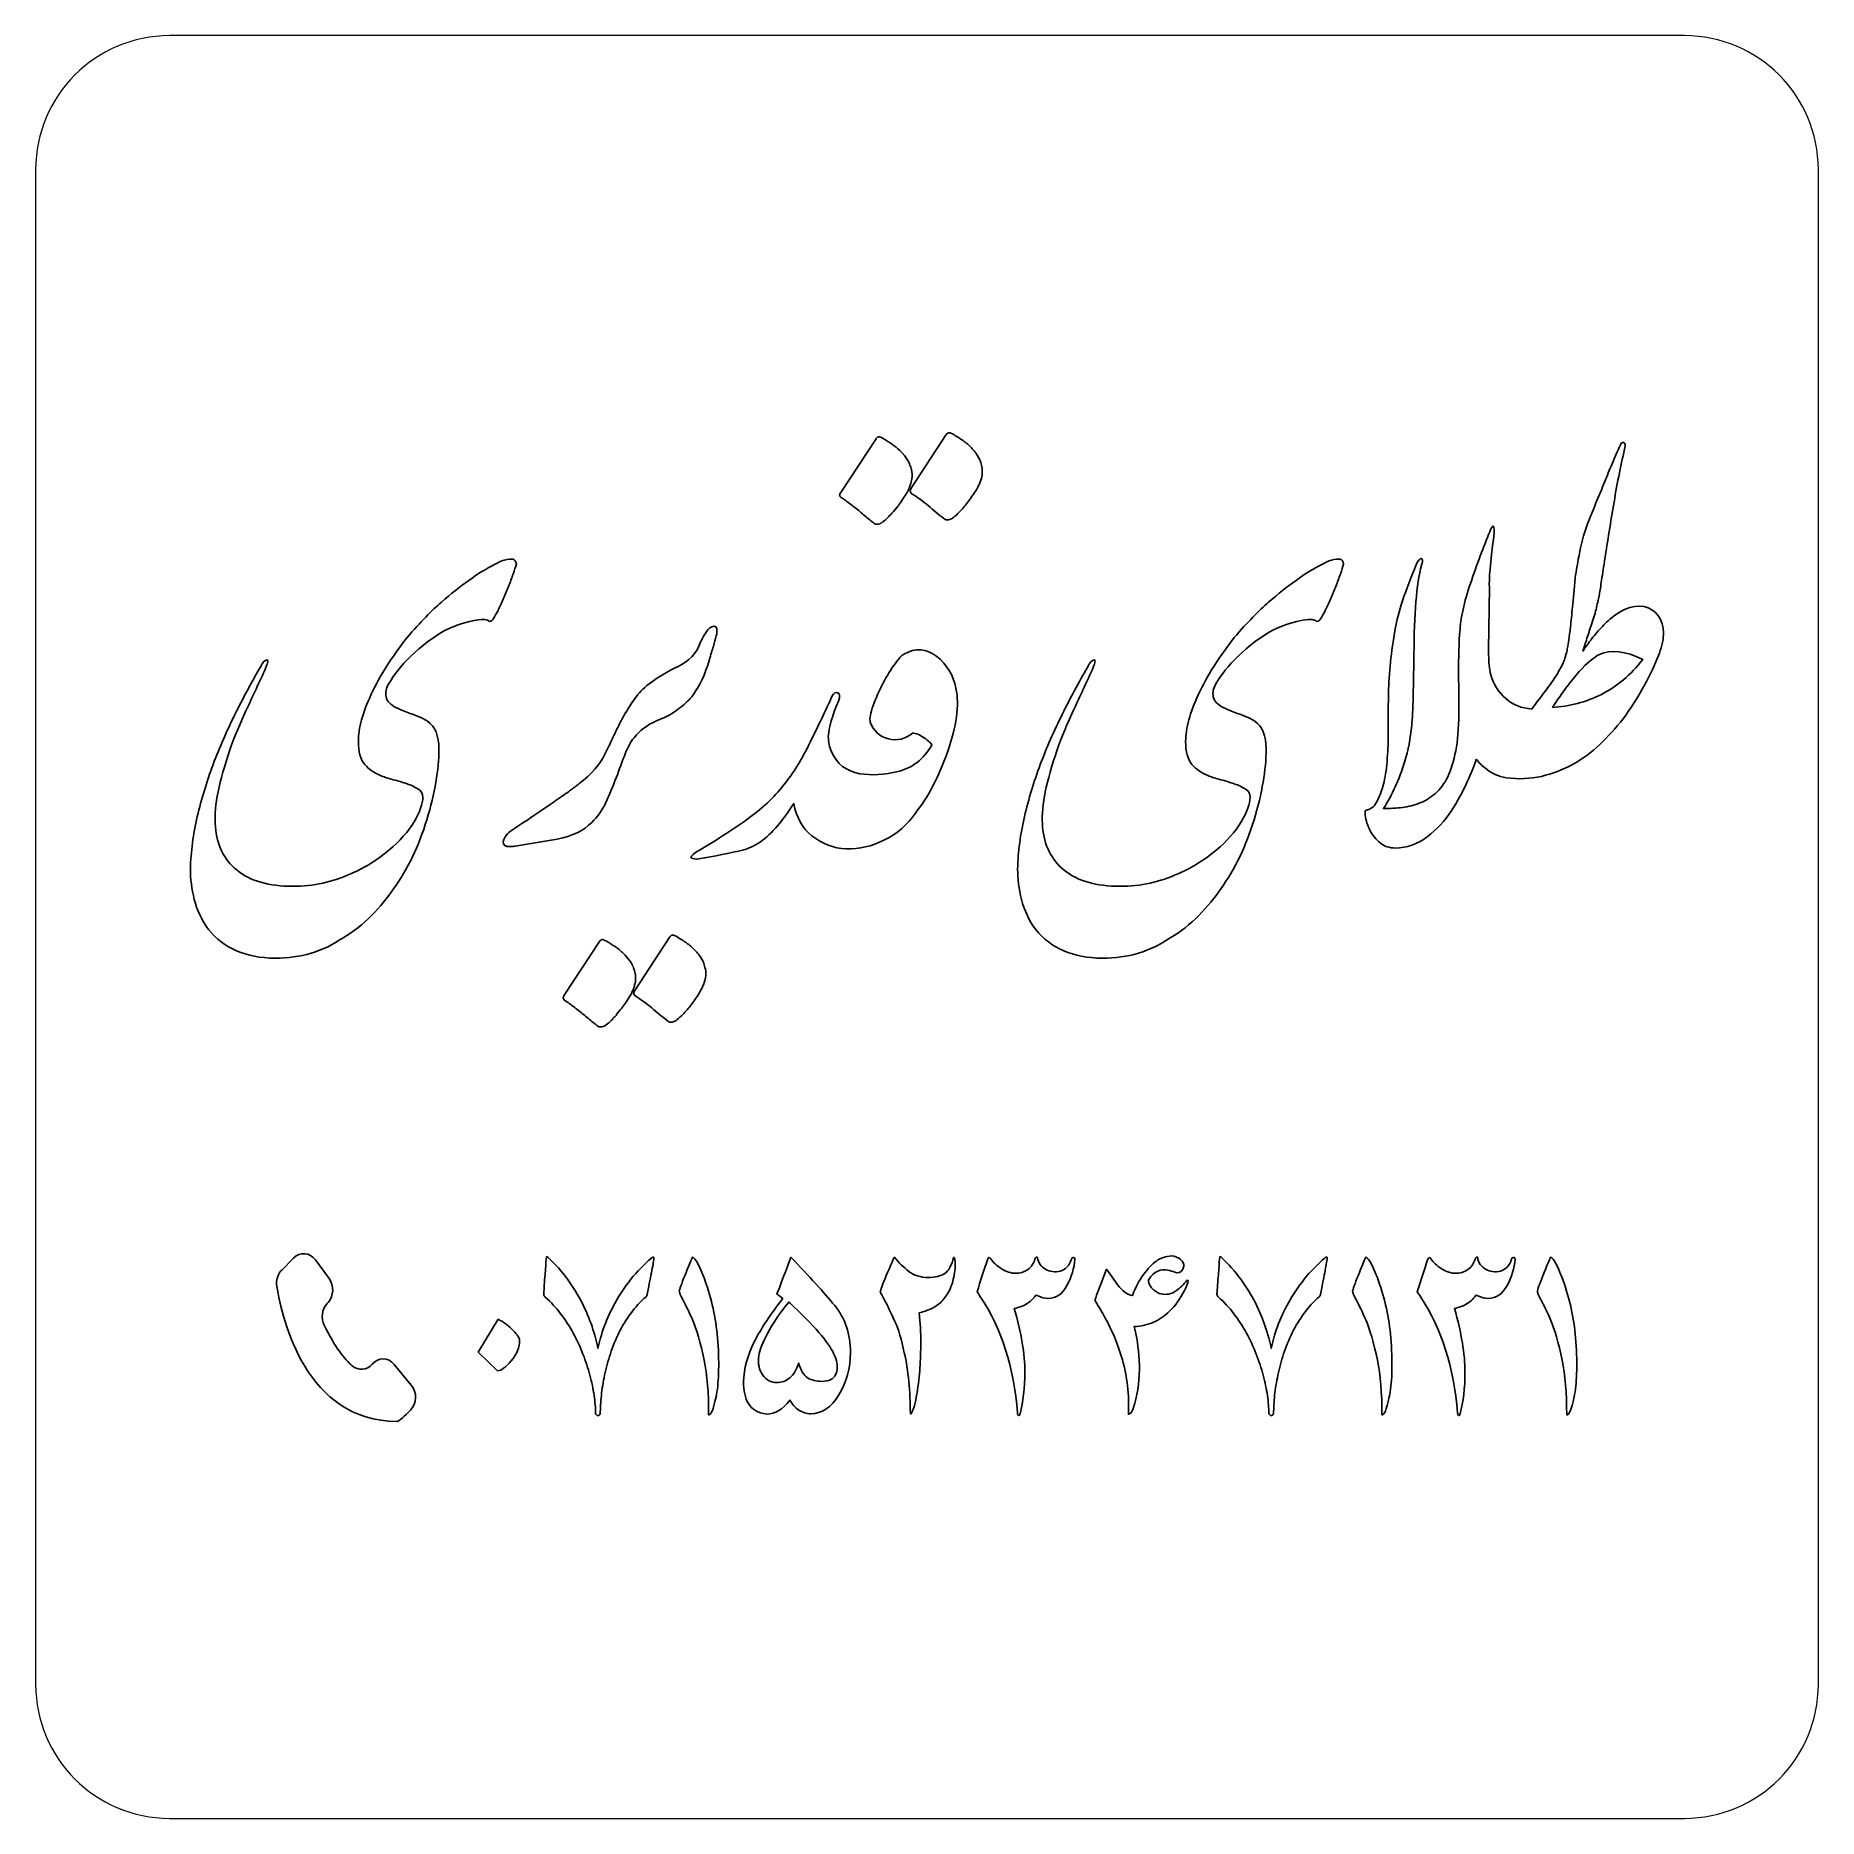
# Model space of a CAD drawing. Header units: millimetres. Extents: x -43.9 to -3.9, y -69.8 to -29.8.
import ezdxf

# ---------------------------------------------------------------- set-up
doc = ezdxf.new("R2010")
doc.units = ezdxf.units.MM
doc.header["$MEASUREMENT"] = 0
doc.layers.add('Layer 1', color=7, linetype='Continuous')

msp = doc.modelspace()

# ---------------------------------------------------------------- linework, layer by layer
at = {"layer": 'Layer 1', "color": 250, "lineweight": 18}
msp.add_open_spline([(-40.8954, -29.7531), (-40.8954, -29.7531), (-6.8954, -29.7531), (-6.8954, -29.7531), (-5.2431, -29.7531), (-3.8954, -31.1008), (-3.8954, -32.7531), (-3.8954, -32.7531), (-3.8954, -66.7531), (-3.8954, -66.7531), (-3.8954, -68.4054), (-5.2431, -69.7531), (-6.8954, -69.7531), (-6.8954, -69.7531), (-40.8954, -69.7531), (-40.8954, -69.7531), (-42.5477, -69.7531), (-43.8954, -68.4054), (-43.8954, -66.7531), (-43.8954, -66.7531), (-43.8954, -32.7531), (-43.8954, -32.7531), (-43.8954, -31.1008), (-42.5477, -29.7531), (-40.8954, -29.7531)], degree=3, knots=[0, 0, 0, 0, 0.125, 0.125, 0.125, 0.25, 0.25, 0.25, 0.375, 0.375, 0.375, 0.5, 0.5, 0.5, 0.625, 0.625, 0.625, 0.75, 0.75, 0.75, 0.875, 0.875, 0.875, 1, 1, 1, 1], dxfattribs=at)
at = {"layer": 'Layer 1', "color": 230}
for points, knots in [([(-24.2457, -39.4785), (-24.2457, -39.4925), (-24.244, -39.503), (-24.2404, -39.5101), (-24.2404, -39.5206), (-24.2387, -39.5294), (-24.2352, -39.5364), (-24.2352, -39.5434), (-24.2352, -39.5504), (-24.2334, -39.5592), (-24.2317, -39.568), (-24.2317, -39.575), (-24.2317, -39.582), (-24.2317, -39.582), (-24.2317, -39.654), (-24.2317, -39.654), (-24.2317, -39.661), (-24.2317, -39.6698), (-24.2334, -39.6804), (-24.2352, -39.6909), (-24.2352, -39.6997), (-24.2352, -39.7067), (-24.2352, -39.7067), (-24.251, -39.7681), (-24.251, -39.7681), (-24.251, -39.7752), (-24.2527, -39.7804), (-24.2545, -39.7839), (-24.2562, -39.7874), (-24.2562, -39.7927), (-24.2562, -39.7997), (-24.2562, -39.7997), (-24.2773, -39.8612), (-24.2773, -39.8612), (-24.2843, -39.8752), (-24.2896, -39.8893), (-24.2949, -39.9033), (-24.3001, -39.9156), (-24.3054, -39.9296), (-24.3124, -39.9437), (-24.3124, -39.9472), (-24.3142, -39.949), (-24.3159, -39.9507), (-24.3177, -39.9525), (-24.3177, -39.956), (-24.3177, -39.9595), (-24.3177, -39.9595), (-24.344, -40.0051), (-24.344, -40.0051), (-24.351, -40.0227), (-24.3598, -40.0367), (-24.3704, -40.049), (-24.3791, -40.0613), (-24.3879, -40.0736), (-24.3949, -40.0876), (-24.402, -40.0947), (-24.4055, -40.0999), (-24.4055, -40.1035), (-24.4055, -40.1035), (-24.4669, -40.1965), (-24.4669, -40.1965), (-24.4669, -40.1965), (-24.4932, -40.2334), (-24.4932, -40.2334), (-24.5003, -40.2386), (-24.5055, -40.2474), (-24.5108, -40.2579), (-24.5161, -40.2685), (-24.5231, -40.2773), (-24.5284, -40.2843), (-24.5424, -40.3053), (-24.5547, -40.3194), (-24.5652, -40.3299), (-24.5652, -40.3299), (-24.6477, -40.4335), (-24.6477, -40.4335), (-24.6548, -40.4388), (-24.6583, -40.4423), (-24.6583, -40.444), (-24.6653, -40.4511), (-24.6723, -40.4598), (-24.6811, -40.4704), (-24.6899, -40.4809), (-24.6987, -40.4897), (-24.7092, -40.4967), (-24.7092, -40.4967), (-24.7408, -40.5283), (-24.7408, -40.5283), (-24.7513, -40.5459), (-24.7636, -40.5599), (-24.7812, -40.5704), (-24.7812, -40.5704), (-24.8338, -40.6213), (-24.8338, -40.6213), (-24.8338, -40.6213), (-24.8584, -40.6424), (-24.8584, -40.6424), (-24.897, -40.674), (-24.9304, -40.6933), (-24.9567, -40.7039), (-24.9567, -40.7039), (-24.9883, -40.7144), (-24.9883, -40.7144), (-24.9883, -40.7144), (-25.0252, -40.7144), (-25.0252, -40.7144), (-25.0515, -40.7144), (-25.0761, -40.7039), (-25.0972, -40.6828), (-25.1727, -40.6249), (-25.2464, -40.5652), (-25.3166, -40.5037), (-25.3868, -40.4405), (-25.4623, -40.3808), (-25.5413, -40.3211), (-25.5659, -40.3018), (-25.5887, -40.2825), (-25.6133, -40.265), (-25.6853, -40.2105), (-25.7555, -40.1596), (-25.824, -40.114), (-25.8275, -40.114), (-25.8292, -40.1122), (-25.8292, -40.1087), (-25.8468, -40.0929), (-25.8556, -40.0771), (-25.8556, -40.0631), (-25.8556, -40.049), (-25.8468, -40.028), (-25.8292, -40.0016), (-25.8292, -40.0016), (-25.0392, -38.8008), (-25.0392, -38.8008), (-25.0392, -38.7973), (-25.0375, -38.7938), (-25.034, -38.7903), (-25.0111, -38.7587), (-24.9848, -38.7464), (-24.9567, -38.7534), (-24.9567, -38.7534), (-24.9532, -38.7552), (-24.9462, -38.7587), (-24.9427, -38.7587), (-24.9392, -38.7604), (-24.9374, -38.764), (-24.9374, -38.764), (-24.9005, -38.7798), (-24.9005, -38.7798), (-24.8935, -38.7868), (-24.8865, -38.7903), (-24.8795, -38.792), (-24.8725, -38.7938), (-24.8654, -38.7991), (-24.8584, -38.8061), (-24.8514, -38.8096), (-24.8461, -38.8131), (-24.8391, -38.8149), (-24.8321, -38.8184), (-24.8251, -38.8236), (-24.818, -38.8307), (-24.804, -38.8377), (-24.7899, -38.8465), (-24.7759, -38.857), (-24.7548, -38.871), (-24.7355, -38.8833), (-24.7145, -38.8956), (-24.6934, -38.9079), (-24.6723, -38.922), (-24.653, -38.9395), (-24.653, -38.9395), (-24.6319, -38.9553), (-24.6319, -38.9553), (-24.5775, -38.9957), (-24.5213, -39.0448), (-24.4616, -39.1028), (-24.4616, -39.1028), (-24.4002, -39.1765), (-24.4002, -39.1765), (-24.4002, -39.1765), (-24.3546, -39.238), (-24.3546, -39.238), (-24.33, -39.2713), (-24.3107, -39.3064), (-24.2984, -39.3398), (-24.2914, -39.3503), (-24.2843, -39.3661), (-24.2773, -39.3872), (-24.2773, -39.3872), (-24.2615, -39.4328), (-24.2615, -39.4328), (-24.258, -39.4363), (-24.2562, -39.4398), (-24.2562, -39.4434), (-24.2562, -39.4469), (-24.2545, -39.4521), (-24.251, -39.4592), (-24.251, -39.4697), (-24.2492, -39.475), (-24.2457, -39.4785)], [0, 0, 0, 0, 0.0151515, 0.0151515, 0.0151515, 0.030303, 0.030303, 0.030303, 0.0454545, 0.0454545, 0.0454545, 0.0606061, 0.0606061, 0.0606061, 0.0757576, 0.0757576, 0.0757576, 0.0909091, 0.0909091, 0.0909091, 0.1060606, 0.1060606, 0.1060606, 0.1212121, 0.1212121, 0.1212121, 0.1363636, 0.1363636, 0.1363636, 0.1515152, 0.1515152, 0.1515152, 0.1666667, 0.1666667, 0.1666667, 0.1818182, 0.1818182, 0.1818182, 0.1969697, 0.1969697, 0.1969697, 0.2121212, 0.2121212, 0.2121212, 0.2272727, 0.2272727, 0.2272727, 0.2424242, 0.2424242, 0.2424242, 0.2575758, 0.2575758, 0.2575758, 0.2727273, 0.2727273, 0.2727273, 0.2878788, 0.2878788, 0.2878788, 0.3030303, 0.3030303, 0.3030303, 0.3181818, 0.3181818, 0.3181818, 0.3333333, 0.3333333, 0.3333333, 0.3484848, 0.3484848, 0.3484848, 0.3636364, 0.3636364, 0.3636364, 0.3787879, 0.3787879, 0.3787879, 0.3939394, 0.3939394, 0.3939394, 0.4090909, 0.4090909, 0.4090909, 0.4242424, 0.4242424, 0.4242424, 0.4393939, 0.4393939, 0.4393939, 0.4545455, 0.4545455, 0.4545455, 0.469697, 0.469697, 0.469697, 0.4848485, 0.4848485, 0.4848485, 0.5, 0.5, 0.5, 0.5151515, 0.5151515, 0.5151515, 0.530303, 0.530303, 0.530303, 0.5454545, 0.5454545, 0.5454545, 0.5606061, 0.5606061, 0.5606061, 0.5757576, 0.5757576, 0.5757576, 0.5909091, 0.5909091, 0.5909091, 0.6060606, 0.6060606, 0.6060606, 0.6212121, 0.6212121, 0.6212121, 0.6363636, 0.6363636, 0.6363636, 0.6515152, 0.6515152, 0.6515152, 0.6666667, 0.6666667, 0.6666667, 0.6818182, 0.6818182, 0.6818182, 0.6969697, 0.6969697, 0.6969697, 0.7121212, 0.7121212, 0.7121212, 0.7272727, 0.7272727, 0.7272727, 0.7424242, 0.7424242, 0.7424242, 0.7575758, 0.7575758, 0.7575758, 0.7727273, 0.7727273, 0.7727273, 0.7878788, 0.7878788, 0.7878788, 0.8030303, 0.8030303, 0.8030303, 0.8181818, 0.8181818, 0.8181818, 0.8333333, 0.8333333, 0.8333333, 0.8484848, 0.8484848, 0.8484848, 0.8636364, 0.8636364, 0.8636364, 0.8787879, 0.8787879, 0.8787879, 0.8939394, 0.8939394, 0.8939394, 0.9090909, 0.9090909, 0.9090909, 0.9242424, 0.9242424, 0.9242424, 0.9393939, 0.9393939, 0.9393939, 0.9545455, 0.9545455, 0.9545455, 0.969697, 0.969697, 0.969697, 0.9848485, 0.9848485, 0.9848485, 1, 1, 1, 1]), ([(-22.6745, -39.3907), (-22.6464, -39.4855), (-22.6482, -39.5856), (-22.6762, -39.6891), (-22.7061, -39.791), (-22.757, -39.898), (-22.829, -40.0069), (-22.8869, -40.0964), (-22.9466, -40.1789), (-23.0063, -40.2562), (-23.066, -40.3334), (-23.1327, -40.4072), (-23.2047, -40.4756), (-23.2486, -40.523), (-23.2889, -40.5581), (-23.3223, -40.5792), (-23.3574, -40.5985), (-23.3855, -40.6126), (-23.4101, -40.6178), (-23.4346, -40.6213), (-23.454, -40.6213), (-23.4715, -40.6143), (-23.4891, -40.6073), (-23.5049, -40.5985), (-23.5172, -40.588), (-23.6383, -40.4932), (-23.7559, -40.3966), (-23.87, -40.2983), (-23.9859, -40.2), (-24.1105, -40.1087), (-24.2475, -40.0227), (-24.265, -39.9981), (-24.2738, -39.9806), (-24.2738, -39.9683), (-24.2738, -39.9577), (-24.265, -39.9367), (-24.2475, -39.9103), (-24.2475, -39.9103), (-23.4662, -38.706), (-23.4662, -38.706), (-23.4417, -38.6762), (-23.4188, -38.6604), (-23.3978, -38.6621), (-23.375, -38.6639), (-23.3504, -38.6744), (-23.3223, -38.6902), (-23.2538, -38.7324), (-23.1836, -38.7762), (-23.1134, -38.8219), (-23.0432, -38.8675), (-22.98, -38.9202), (-22.922, -38.9781), (-22.8623, -39.0378), (-22.8114, -39.0993), (-22.7675, -39.166), (-22.7219, -39.2327), (-22.692, -39.3082), (-22.6745, -39.3907)], [0, 0, 0, 0, 0.0526316, 0.0526316, 0.0526316, 0.1052632, 0.1052632, 0.1052632, 0.1578947, 0.1578947, 0.1578947, 0.2105263, 0.2105263, 0.2105263, 0.2631579, 0.2631579, 0.2631579, 0.3157895, 0.3157895, 0.3157895, 0.3684211, 0.3684211, 0.3684211, 0.4210526, 0.4210526, 0.4210526, 0.4736842, 0.4736842, 0.4736842, 0.5263158, 0.5263158, 0.5263158, 0.5789474, 0.5789474, 0.5789474, 0.6315789, 0.6315789, 0.6315789, 0.6842105, 0.6842105, 0.6842105, 0.7368421, 0.7368421, 0.7368421, 0.7894737, 0.7894737, 0.7894737, 0.8421053, 0.8421053, 0.8421053, 0.8947368, 0.8947368, 0.8947368, 0.9473684, 0.9473684, 0.9473684, 1, 1, 1, 1]), ([(-11.2931, -43.655), (-11.2931, -43.8059), (-11.2773, -43.9517), (-11.2475, -44.0921), (-11.1843, -44.308), (-11.0719, -44.4853), (-10.9104, -44.6275), (-10.7472, -44.768), (-10.5523, -44.847), (-10.3258, -44.8628), (-10.2538, -44.768), (-10.1801, -44.6679), (-10.1029, -44.5679), (-10.0256, -44.466), (-9.9519, -44.366), (-9.8817, -44.2659), (-9.8114, -44.1676), (-9.7482, -44.0693), (-9.6938, -43.971), (-9.6394, -43.8727), (-9.5973, -43.7779), (-9.5709, -43.6848), (-9.5639, -43.6585), (-9.5551, -43.6304), (-9.5464, -43.6005), (-9.5376, -43.5707), (-9.5306, -43.5338), (-9.5218, -43.4882), (-9.513, -43.4408), (-9.5025, -43.3811), (-9.4937, -43.3074), (-9.4832, -43.2336), (-9.4709, -43.1353), (-9.4568, -43.0142), (-9.4428, -42.893), (-9.4287, -42.7438), (-9.4112, -42.5665), (-9.3936, -42.391), (-9.3726, -42.175), (-9.3497, -41.9205), (-9.3287, -41.7572), (-9.2953, -41.5588), (-9.2479, -41.3306), (-9.2023, -41.1006), (-9.132, -40.8619), (-9.0408, -40.6143), (-8.9793, -40.4669), (-8.9196, -40.3247), (-8.8634, -40.186), (-8.8073, -40.0473), (-8.7493, -39.9086), (-8.6932, -39.7716), (-8.637, -39.6347), (-8.579, -39.496), (-8.5211, -39.3573), (-8.4632, -39.2186), (-8.4, -39.0729), (-8.3297, -38.922), (-8.3175, -38.8886), (-8.2964, -38.8746), (-8.2683, -38.8798), (-8.242, -38.8851), (-8.2279, -38.9132), (-8.2279, -38.9641), (-8.2718, -39.1484), (-8.3157, -39.3486), (-8.3596, -39.5627), (-8.4017, -39.7769), (-8.4421, -39.9964), (-8.479, -40.2193), (-8.5176, -40.4423), (-8.5527, -40.6617), (-8.5878, -40.8794), (-8.6229, -41.0971), (-8.6545, -41.2972), (-8.6826, -41.4816), (-8.7125, -41.6642), (-8.737, -41.8274), (-8.7581, -41.9679), (-8.7774, -42.1083), (-8.795, -42.2136), (-8.809, -42.2821), (-8.8266, -42.3734), (-8.8476, -42.4752), (-8.874, -42.5841), (-8.8986, -42.6947), (-8.9337, -42.8123), (-8.9793, -42.9404), (-9.0162, -43.0598), (-9.053, -43.1722), (-9.0864, -43.2758), (-9.1215, -43.3811), (-9.1514, -43.4759), (-9.1794, -43.5619), (-9.132, -43.4899), (-9.0724, -43.4074), (-9.0021, -43.3144), (-8.9319, -43.2231), (-8.8547, -43.1318), (-8.7722, -43.0423), (-8.6914, -42.9527), (-8.6036, -42.872), (-8.5123, -42.7982), (-8.4228, -42.7245), (-8.3315, -42.6683), (-8.2437, -42.6315), (-7.9137, -42.491), (-7.6609, -42.5402), (-7.4818, -42.7807), (-7.4309, -42.8527), (-7.3975, -42.9282), (-7.3835, -43.0072), (-7.3712, -43.0862), (-7.3677, -43.1669), (-7.3747, -43.2477), (-7.38, -43.3302), (-7.3975, -43.4109), (-7.4221, -43.4899), (-7.4485, -43.5689), (-7.4748, -43.6444), (-7.5029, -43.7164), (-7.6012, -43.9499), (-7.7153, -44.1834), (-7.8452, -44.4151), (-7.9734, -44.6486), (-8.1173, -44.8698), (-8.2771, -45.0787), (-8.4368, -45.2876), (-8.6106, -45.4808), (-8.7985, -45.6581), (-8.9863, -45.8354), (-9.1917, -45.9828), (-9.4112, -46.1057), (-9.6306, -46.2269), (-9.8624, -46.3164), (-10.1099, -46.3726), (-10.3574, -46.4288), (-10.619, -46.441), (-10.8964, -46.4059), (-11.0719, -46.3726), (-11.2264, -46.3024), (-11.3599, -46.1988), (-11.4375, -46.1375), (-11.508, -46.0684), (-11.571, -45.9917), (-11.6167, -46.1343), (-11.6862, -46.3075), (-11.7794, -46.5113), (-11.8742, -46.7184), (-11.9919, -46.9326), (-12.1323, -47.1503), (-12.2728, -47.368), (-12.4536, -47.5611), (-12.6748, -47.7279), (-12.896, -47.8964), (-13.133, -47.9807), (-13.3875, -47.9807), (-13.521, -47.9807), (-13.6333, -47.9438), (-13.7228, -47.8701), (-13.8141, -47.7963), (-13.8967, -47.6928), (-13.9686, -47.5593), (-14.0266, -47.4417), (-14.0582, -47.3223), (-14.0652, -47.1977), (-14.0687, -47.1679), (-14.0652, -47.1485), (-14.0529, -47.1415), (-14.0406, -47.1345), (-14.0283, -47.1292), (-14.0143, -47.1257), (-13.9177, -47.0994), (-13.8422, -47.0292), (-13.7878, -46.915), (-13.7228, -46.7816), (-13.6737, -46.6412), (-13.6386, -46.4937), (-13.6052, -46.3462), (-13.5806, -46.1707), (-13.5666, -45.9635), (-13.5526, -45.7581), (-13.5455, -45.5826), (-13.5455, -45.4351), (-13.5455, -45.4351), (-13.5455, -44.9874), (-13.5455, -44.9874), (-13.5455, -44.833), (-13.5438, -44.6714), (-13.5403, -44.5029), (-13.5315, -44.064), (-13.4806, -43.5847), (-13.391, -43.0633), (-13.3296, -42.707), (-13.1681, -42.2224), (-12.9083, -41.608), (-12.8679, -41.522), (-12.8345, -41.4816), (-12.8082, -41.4851), (-12.7819, -41.4886), (-12.7731, -41.5114), (-12.7801, -41.5571), (-12.896, -41.9538), (-12.9592, -42.5928), (-12.968, -43.4741), (-12.9767, -44.3554), (-12.9925, -44.94), (-13.0189, -45.2262), (-13.0452, -45.5124), (-13.0996, -45.788), (-13.1804, -46.0513), (-13.298, -46.4428), (-13.456, -46.7904), (-13.6544, -47.0959), (-13.5104, -47.0959), (-13.3682, -47.0871), (-13.2295, -47.0695), (-13.0908, -47.052), (-12.9592, -47.0186), (-12.8345, -46.9695), (-12.7081, -46.9203), (-12.5923, -46.8483), (-12.4869, -46.7553), (-12.3798, -46.664), (-12.2886, -46.5376), (-12.2113, -46.3814), (-12.1341, -46.2234), (-12.0744, -46.0302), (-12.0322, -45.802), (-11.9884, -45.5738), (-11.9655, -45.2982), (-11.962, -44.9769), (-11.962, -44.7399), (-11.9638, -44.4397), (-11.9673, -44.0745), (-11.9708, -43.7094), (-11.9603, -43.3741), (-11.9357, -43.0686), (-11.9129, -42.7631), (-11.8251, -42.3945), (-11.6741, -41.9626), (-11.5231, -41.5307), (-11.3792, -41.1498), (-11.2405, -40.8215), (-11.2177, -40.7688), (-11.1983, -40.7513), (-11.1825, -40.7635), (-11.1667, -40.7776), (-11.165, -40.8548), (-11.179, -40.9953), (-11.2545, -41.5746), (-11.2879, -41.9556), (-11.2773, -42.1382), (-11.2773, -42.1382), (-11.2931, -43.5168), (-11.2931, -43.5168), (-11.2931, -43.5168), (-11.2931, -43.655), (-11.2931, -43.655)], [0, 0, 0, 0, 0.0116279, 0.0116279, 0.0116279, 0.0232558, 0.0232558, 0.0232558, 0.0348837, 0.0348837, 0.0348837, 0.0465116, 0.0465116, 0.0465116, 0.0581395, 0.0581395, 0.0581395, 0.0697674, 0.0697674, 0.0697674, 0.0813953, 0.0813953, 0.0813953, 0.0930233, 0.0930233, 0.0930233, 0.1046512, 0.1046512, 0.1046512, 0.1162791, 0.1162791, 0.1162791, 0.127907, 0.127907, 0.127907, 0.1395349, 0.1395349, 0.1395349, 0.1511628, 0.1511628, 0.1511628, 0.1627907, 0.1627907, 0.1627907, 0.1744186, 0.1744186, 0.1744186, 0.1860465, 0.1860465, 0.1860465, 0.1976744, 0.1976744, 0.1976744, 0.2093023, 0.2093023, 0.2093023, 0.2209302, 0.2209302, 0.2209302, 0.2325581, 0.2325581, 0.2325581, 0.244186, 0.244186, 0.244186, 0.255814, 0.255814, 0.255814, 0.2674419, 0.2674419, 0.2674419, 0.2790698, 0.2790698, 0.2790698, 0.2906977, 0.2906977, 0.2906977, 0.3023256, 0.3023256, 0.3023256, 0.3139535, 0.3139535, 0.3139535, 0.3255814, 0.3255814, 0.3255814, 0.3372093, 0.3372093, 0.3372093, 0.3488372, 0.3488372, 0.3488372, 0.3604651, 0.3604651, 0.3604651, 0.372093, 0.372093, 0.372093, 0.3837209, 0.3837209, 0.3837209, 0.3953488, 0.3953488, 0.3953488, 0.4069767, 0.4069767, 0.4069767, 0.4186047, 0.4186047, 0.4186047, 0.4302326, 0.4302326, 0.4302326, 0.4418605, 0.4418605, 0.4418605, 0.4534884, 0.4534884, 0.4534884, 0.4651163, 0.4651163, 0.4651163, 0.4767442, 0.4767442, 0.4767442, 0.4883721, 0.4883721, 0.4883721, 0.5, 0.5, 0.5, 0.5116279, 0.5116279, 0.5116279, 0.5232558, 0.5232558, 0.5232558, 0.5348837, 0.5348837, 0.5348837, 0.5465116, 0.5465116, 0.5465116, 0.5581395, 0.5581395, 0.5581395, 0.5697674, 0.5697674, 0.5697674, 0.5813953, 0.5813953, 0.5813953, 0.5930233, 0.5930233, 0.5930233, 0.6046512, 0.6046512, 0.6046512, 0.6162791, 0.6162791, 0.6162791, 0.627907, 0.627907, 0.627907, 0.6395349, 0.6395349, 0.6395349, 0.6511628, 0.6511628, 0.6511628, 0.6627907, 0.6627907, 0.6627907, 0.6744186, 0.6744186, 0.6744186, 0.6860465, 0.6860465, 0.6860465, 0.6976744, 0.6976744, 0.6976744, 0.7093023, 0.7093023, 0.7093023, 0.7209302, 0.7209302, 0.7209302, 0.7325581, 0.7325581, 0.7325581, 0.744186, 0.744186, 0.744186, 0.755814, 0.755814, 0.755814, 0.7674419, 0.7674419, 0.7674419, 0.7790698, 0.7790698, 0.7790698, 0.7906977, 0.7906977, 0.7906977, 0.8023256, 0.8023256, 0.8023256, 0.8139535, 0.8139535, 0.8139535, 0.8255814, 0.8255814, 0.8255814, 0.8372093, 0.8372093, 0.8372093, 0.8488372, 0.8488372, 0.8488372, 0.8604651, 0.8604651, 0.8604651, 0.872093, 0.872093, 0.872093, 0.8837209, 0.8837209, 0.8837209, 0.8953488, 0.8953488, 0.8953488, 0.9069767, 0.9069767, 0.9069767, 0.9186047, 0.9186047, 0.9186047, 0.9302326, 0.9302326, 0.9302326, 0.9418605, 0.9418605, 0.9418605, 0.9534884, 0.9534884, 0.9534884, 0.9651163, 0.9651163, 0.9651163, 0.9767442, 0.9767442, 0.9767442, 0.9883721, 0.9883721, 0.9883721, 1, 1, 1, 1]), ([(-38.752, -43.9885), (-38.9029, -44.3115), (-39.0539, -44.6381), (-39.2066, -44.9681), (-39.3594, -45.2999), (-39.4858, -45.6159), (-39.5841, -45.9179), (-39.8071, -46.5903), (-39.9001, -47.1205), (-39.8632, -47.5067), (-39.8316, -47.9157), (-39.6701, -48.2388), (-39.3769, -48.4793), (-39.0838, -48.7198), (-38.6642, -48.8392), (-38.1182, -48.8392), (-37.667, -48.8392), (-37.2299, -48.7426), (-36.8068, -48.5512), (-36.4925, -48.4108), (-36.2134, -48.237), (-35.9694, -48.0316), (-35.7254, -47.8262), (-35.5375, -47.6138), (-35.4058, -47.3943), (-35.2742, -47.1749), (-35.2075, -46.9888), (-35.2075, -46.8378), (-35.204, -46.7693), (-35.2373, -46.7114), (-35.3075, -46.664), (-35.3778, -46.6148), (-35.4638, -46.5745), (-35.5621, -46.5394), (-35.6622, -46.506), (-35.7657, -46.4744), (-35.8711, -46.4481), (-35.9782, -46.42), (-36.0642, -46.3919), (-36.1291, -46.3656), (-36.2871, -46.3076), (-36.4135, -46.2198), (-36.5119, -46.1057), (-36.6102, -45.9899), (-36.6558, -45.8178), (-36.6541, -45.5878), (-36.6541, -45.2929), (-36.5575, -44.9418), (-36.3644, -44.531), (-36.173, -44.1219), (-35.9062, -43.6971), (-35.5621, -43.2582), (-35.2619, -42.9124), (-35.0038, -42.6473), (-34.7914, -42.4647), (-34.579, -42.2804), (-34.3736, -42.1171), (-34.177, -41.9749), (-33.9803, -41.8327), (-33.7872, -41.7133), (-33.5976, -41.6185), (-33.5221, -41.5764), (-33.4501, -41.5448), (-33.3817, -41.5202), (-33.2921, -41.4956), (-33.2272, -41.4904), (-33.1833, -41.5026), (-33.1412, -41.5149), (-33.1166, -41.55), (-33.1096, -41.608), (-33.1271, -41.6694), (-33.1499, -41.7449), (-33.1815, -41.8344), (-33.2131, -41.924), (-33.2465, -42.0153), (-33.2851, -42.1118), (-33.322, -42.2084), (-33.3624, -42.3032), (-33.4027, -42.398), (-33.4431, -42.491), (-33.4835, -42.5753), (-33.5204, -42.649), (-33.559, -42.7228), (-33.5923, -42.7824), (-33.6239, -42.8298), (-33.6555, -42.8755), (-33.6766, -42.8966), (-33.6907, -42.893), (-33.7047, -42.9001), (-33.7223, -42.8948), (-33.7416, -42.879), (-33.7626, -42.8614), (-33.7995, -42.8527), (-33.8504, -42.8527), (-33.9803, -42.8527), (-34.1682, -42.893), (-34.4157, -42.9738), (-34.6632, -43.0546), (-34.9231, -43.2073), (-35.1952, -43.4302), (-35.4673, -43.655), (-35.6762, -43.8674), (-35.8202, -44.064), (-35.9641, -44.2606), (-36.0361, -44.3976), (-36.0361, -44.4731), (-36.0536, -44.5819), (-36.0168, -44.6767), (-35.9272, -44.7557), (-35.85, -44.8172), (-35.7043, -44.8856), (-35.4936, -44.9611), (-35.283, -45.0366), (-35.1513, -45.0945), (-35.1004, -45.1367), (-34.9318, -45.249), (-34.8476, -45.4579), (-34.8476, -45.7634), (-34.8476, -46.2234), (-34.9371, -46.75), (-35.1179, -47.3452), (-35.2988, -47.9403), (-35.548, -48.4564), (-35.8658, -48.8953), (-35.9992, -49.0972), (-36.1642, -49.2991), (-36.3609, -49.4975), (-36.5557, -49.6959), (-36.7682, -49.8626), (-36.9981, -49.9961), (-37.4406, -50.3015), (-37.9497, -50.4543), (-38.5255, -50.4543), (-39.1803, -50.4437), (-39.6771, -50.2296), (-40.0177, -49.8117), (-40.1705, -49.5993), (-40.2775, -49.3728), (-40.3355, -49.1341), (-40.3934, -48.8971), (-40.4233, -48.6689), (-40.4233, -48.4529), (-40.4127, -48.0632), (-40.3618, -47.6699), (-40.2688, -47.2749), (-40.1757, -46.8817), (-40.0581, -46.492), (-39.9141, -46.1075), (-39.7702, -45.7248), (-39.6069, -45.3491), (-39.4226, -44.9822), (-39.24, -44.6153), (-39.0522, -44.2641), (-38.859, -43.9271), (-38.8292, -43.8762), (-38.8116, -43.8463), (-38.8081, -43.8393), (-38.7713, -43.7884), (-38.7344, -43.7621), (-38.701, -43.7621), (-38.701, -43.7621), (-38.6958, -43.7621), (-38.6958, -43.7621), (-38.6852, -43.7726), (-38.6835, -43.7937), (-38.6923, -43.8253), (-38.701, -43.8551), (-38.7204, -43.9095), (-38.752, -43.9885)], [0, 0, 0, 0, 0.0178571, 0.0178571, 0.0178571, 0.0357143, 0.0357143, 0.0357143, 0.0535714, 0.0535714, 0.0535714, 0.0714286, 0.0714286, 0.0714286, 0.0892857, 0.0892857, 0.0892857, 0.1071429, 0.1071429, 0.1071429, 0.125, 0.125, 0.125, 0.1428571, 0.1428571, 0.1428571, 0.1607143, 0.1607143, 0.1607143, 0.1785714, 0.1785714, 0.1785714, 0.1964286, 0.1964286, 0.1964286, 0.2142857, 0.2142857, 0.2142857, 0.2321429, 0.2321429, 0.2321429, 0.25, 0.25, 0.25, 0.2678571, 0.2678571, 0.2678571, 0.2857143, 0.2857143, 0.2857143, 0.3035714, 0.3035714, 0.3035714, 0.3214286, 0.3214286, 0.3214286, 0.3392857, 0.3392857, 0.3392857, 0.3571429, 0.3571429, 0.3571429, 0.375, 0.375, 0.375, 0.3928571, 0.3928571, 0.3928571, 0.4107143, 0.4107143, 0.4107143, 0.4285714, 0.4285714, 0.4285714, 0.4464286, 0.4464286, 0.4464286, 0.4642857, 0.4642857, 0.4642857, 0.4821429, 0.4821429, 0.4821429, 0.5, 0.5, 0.5, 0.5178571, 0.5178571, 0.5178571, 0.5357143, 0.5357143, 0.5357143, 0.5535714, 0.5535714, 0.5535714, 0.5714286, 0.5714286, 0.5714286, 0.5892857, 0.5892857, 0.5892857, 0.6071429, 0.6071429, 0.6071429, 0.625, 0.625, 0.625, 0.6428571, 0.6428571, 0.6428571, 0.6607143, 0.6607143, 0.6607143, 0.6785714, 0.6785714, 0.6785714, 0.6964286, 0.6964286, 0.6964286, 0.7142857, 0.7142857, 0.7142857, 0.7321429, 0.7321429, 0.7321429, 0.75, 0.75, 0.75, 0.7678571, 0.7678571, 0.7678571, 0.7857143, 0.7857143, 0.7857143, 0.8035714, 0.8035714, 0.8035714, 0.8214286, 0.8214286, 0.8214286, 0.8392857, 0.8392857, 0.8392857, 0.8571429, 0.8571429, 0.8571429, 0.875, 0.875, 0.875, 0.8928571, 0.8928571, 0.8928571, 0.9107143, 0.9107143, 0.9107143, 0.9285714, 0.9285714, 0.9285714, 0.9464286, 0.9464286, 0.9464286, 0.9642857, 0.9642857, 0.9642857, 0.9821429, 0.9821429, 0.9821429, 1, 1, 1, 1]), ([(-20.1904, -43.9885), (-20.3413, -44.3115), (-20.4923, -44.6381), (-20.645, -44.9681), (-20.7978, -45.2999), (-20.9242, -45.6159), (-21.0225, -45.9179), (-21.2455, -46.5903), (-21.3385, -47.1205), (-21.3016, -47.5067), (-21.27, -47.9157), (-21.1085, -48.2388), (-20.8153, -48.4793), (-20.5222, -48.7198), (-20.1026, -48.8392), (-19.5566, -48.8392), (-19.1054, -48.8392), (-18.6683, -48.7426), (-18.2452, -48.5512), (-17.9309, -48.4108), (-17.6518, -48.237), (-17.4078, -48.0316), (-17.1638, -47.8262), (-16.9759, -47.6138), (-16.8442, -47.3943), (-16.7126, -47.1749), (-16.6459, -46.9888), (-16.6459, -46.8378), (-16.6424, -46.7693), (-16.6757, -46.7114), (-16.7459, -46.664), (-16.8162, -46.6148), (-16.9022, -46.5745), (-17.0005, -46.5394), (-17.1006, -46.506), (-17.2041, -46.4744), (-17.3095, -46.4481), (-17.4166, -46.42), (-17.5026, -46.3919), (-17.5675, -46.3656), (-17.7255, -46.3076), (-17.8519, -46.2198), (-17.9503, -46.1057), (-18.0486, -45.9899), (-18.0942, -45.8178), (-18.0925, -45.5878), (-18.0925, -45.2929), (-17.9959, -44.9418), (-17.8028, -44.531), (-17.6114, -44.1219), (-17.3446, -43.6971), (-17.0005, -43.2582), (-16.7003, -42.9124), (-16.4422, -42.6473), (-16.2298, -42.4647), (-16.0174, -42.2804), (-15.812, -42.1171), (-15.6154, -41.9749), (-15.4187, -41.8327), (-15.2256, -41.7133), (-15.036, -41.6185), (-14.9605, -41.5764), (-14.8885, -41.5448), (-14.8201, -41.5202), (-14.7305, -41.4956), (-14.6656, -41.4904), (-14.6217, -41.5026), (-14.5796, -41.5149), (-14.555, -41.55), (-14.548, -41.608), (-14.5655, -41.6694), (-14.5883, -41.7449), (-14.6199, -41.8344), (-14.6515, -41.924), (-14.6849, -42.0153), (-14.7235, -42.1118), (-14.7604, -42.2084), (-14.8008, -42.3032), (-14.8411, -42.398), (-14.8815, -42.491), (-14.9219, -42.5753), (-14.9588, -42.649), (-14.9974, -42.7228), (-15.0307, -42.7824), (-15.0623, -42.8298), (-15.0939, -42.8755), (-15.115, -42.8966), (-15.1291, -42.893), (-15.1431, -42.9001), (-15.1607, -42.8948), (-15.18, -42.879), (-15.201, -42.8614), (-15.2379, -42.8527), (-15.2888, -42.8527), (-15.4187, -42.8527), (-15.6066, -42.893), (-15.8541, -42.9738), (-16.1016, -43.0546), (-16.3615, -43.2073), (-16.6336, -43.4302), (-16.9057, -43.655), (-17.1146, -43.8674), (-17.2586, -44.064), (-17.4025, -44.2606), (-17.4745, -44.3976), (-17.4745, -44.4731), (-17.492, -44.5819), (-17.4552, -44.6767), (-17.3656, -44.7557), (-17.2884, -44.8172), (-17.1427, -44.8856), (-16.932, -44.9611), (-16.7214, -45.0366), (-16.5897, -45.0945), (-16.5388, -45.1367), (-16.3702, -45.249), (-16.286, -45.4579), (-16.286, -45.7634), (-16.286, -46.2234), (-16.3755, -46.75), (-16.5563, -47.3452), (-16.7372, -47.9403), (-16.9864, -48.4564), (-17.3042, -48.8953), (-17.4376, -49.0972), (-17.6026, -49.2991), (-17.7993, -49.4975), (-17.9941, -49.6959), (-18.2066, -49.8626), (-18.4365, -49.9961), (-18.879, -50.3015), (-19.3881, -50.4543), (-19.9639, -50.4543), (-20.6187, -50.4437), (-21.1155, -50.2296), (-21.4561, -49.8117), (-21.6089, -49.5993), (-21.7159, -49.3728), (-21.7739, -49.1341), (-21.8318, -48.8971), (-21.8617, -48.6689), (-21.8617, -48.4529), (-21.8511, -48.0632), (-21.8002, -47.6699), (-21.7072, -47.2749), (-21.6141, -46.8817), (-21.4965, -46.492), (-21.3525, -46.1075), (-21.2086, -45.7248), (-21.0453, -45.3491), (-20.861, -44.9822), (-20.6784, -44.6153), (-20.4906, -44.2641), (-20.2974, -43.9271), (-20.2676, -43.8762), (-20.25, -43.8463), (-20.2465, -43.8393), (-20.2097, -43.7884), (-20.1728, -43.7621), (-20.1394, -43.7621), (-20.1394, -43.7621), (-20.1342, -43.7621), (-20.1342, -43.7621), (-20.1236, -43.7726), (-20.1219, -43.7937), (-20.1307, -43.8253), (-20.1394, -43.8551), (-20.1588, -43.9095), (-20.1904, -43.9885)], [0, 0, 0, 0, 0.0178571, 0.0178571, 0.0178571, 0.0357143, 0.0357143, 0.0357143, 0.0535714, 0.0535714, 0.0535714, 0.0714286, 0.0714286, 0.0714286, 0.0892857, 0.0892857, 0.0892857, 0.1071429, 0.1071429, 0.1071429, 0.125, 0.125, 0.125, 0.1428571, 0.1428571, 0.1428571, 0.1607143, 0.1607143, 0.1607143, 0.1785714, 0.1785714, 0.1785714, 0.1964286, 0.1964286, 0.1964286, 0.2142857, 0.2142857, 0.2142857, 0.2321429, 0.2321429, 0.2321429, 0.25, 0.25, 0.25, 0.2678571, 0.2678571, 0.2678571, 0.2857143, 0.2857143, 0.2857143, 0.3035714, 0.3035714, 0.3035714, 0.3214286, 0.3214286, 0.3214286, 0.3392857, 0.3392857, 0.3392857, 0.3571429, 0.3571429, 0.3571429, 0.375, 0.375, 0.375, 0.3928571, 0.3928571, 0.3928571, 0.4107143, 0.4107143, 0.4107143, 0.4285714, 0.4285714, 0.4285714, 0.4464286, 0.4464286, 0.4464286, 0.4642857, 0.4642857, 0.4642857, 0.4821429, 0.4821429, 0.4821429, 0.5, 0.5, 0.5, 0.5178571, 0.5178571, 0.5178571, 0.5357143, 0.5357143, 0.5357143, 0.5535714, 0.5535714, 0.5535714, 0.5714286, 0.5714286, 0.5714286, 0.5892857, 0.5892857, 0.5892857, 0.6071429, 0.6071429, 0.6071429, 0.625, 0.625, 0.625, 0.6428571, 0.6428571, 0.6428571, 0.6607143, 0.6607143, 0.6607143, 0.6785714, 0.6785714, 0.6785714, 0.6964286, 0.6964286, 0.6964286, 0.7142857, 0.7142857, 0.7142857, 0.7321429, 0.7321429, 0.7321429, 0.75, 0.75, 0.75, 0.7678571, 0.7678571, 0.7678571, 0.7857143, 0.7857143, 0.7857143, 0.8035714, 0.8035714, 0.8035714, 0.8214286, 0.8214286, 0.8214286, 0.8392857, 0.8392857, 0.8392857, 0.8571429, 0.8571429, 0.8571429, 0.875, 0.875, 0.875, 0.8928571, 0.8928571, 0.8928571, 0.9107143, 0.9107143, 0.9107143, 0.9285714, 0.9285714, 0.9285714, 0.9464286, 0.9464286, 0.9464286, 0.9642857, 0.9642857, 0.9642857, 0.9821429, 0.9821429, 0.9821429, 1, 1, 1, 1]), ([(-28.7786, -43.7533), (-28.8348, -43.9552), (-28.9032, -44.1325), (-28.9857, -44.287), (-29.0665, -44.4415), (-29.1525, -44.5661), (-29.2421, -44.6627), (-29.3316, -44.7522), (-29.4317, -44.8347), (-29.5405, -44.9102), (-29.6511, -44.9857), (-29.767, -45.0471), (-29.8899, -45.0945), (-30.0163, -45.1454), (-30.1251, -45.2034), (-30.2146, -45.2666), (-30.3042, -45.3298), (-30.3779, -45.3982), (-30.4358, -45.4702), (-30.5254, -45.5668), (-30.6026, -45.6984), (-30.6676, -45.8687), (-30.7325, -46.039), (-30.7992, -46.2181), (-30.8695, -46.4059), (-30.9397, -46.5955), (-31.0169, -46.7799), (-31.1012, -46.9589), (-31.1855, -47.1398), (-31.2908, -47.2872), (-31.4172, -47.4049), (-31.5928, -47.5892), (-31.8508, -47.7138), (-32.1949, -47.7805), (-32.1949, -47.7805), (-33.1359, -47.9385), (-33.1359, -47.9385), (-33.1622, -47.9421), (-33.1956, -47.9456), (-33.236, -47.9473), (-33.2746, -47.9491), (-33.3044, -47.9473), (-33.3202, -47.9438), (-33.3992, -47.921), (-33.4238, -47.8683), (-33.3922, -47.7876), (-33.3624, -47.7068), (-33.2816, -47.6261), (-33.1517, -47.5435), (-32.8866, -47.368), (-32.6759, -47.2275), (-32.5179, -47.1187), (-32.3599, -47.0116), (-32.2318, -46.9221), (-32.1335, -46.8536), (-32.0334, -46.7851), (-31.9526, -46.729), (-31.893, -46.6833), (-31.8333, -46.6394), (-31.7701, -46.5903), (-31.6998, -46.5341), (-31.4225, -46.3252), (-31.2311, -46.1057), (-31.124, -45.8758), (-31.0626, -45.7564), (-31.0064, -45.6405), (-30.9555, -45.5264), (-30.9028, -45.414), (-30.8502, -45.3017), (-30.7922, -45.1928), (-30.736, -45.0822), (-30.6746, -44.9734), (-30.6096, -44.8663), (-30.5447, -44.7575), (-30.4692, -44.6486), (-30.3832, -44.5398), (-30.2954, -44.4292), (-30.1743, -44.3221), (-30.0233, -44.2185), (-29.8723, -44.1132), (-29.6915, -44.0096), (-29.4791, -43.906), (-29.2315, -43.7796), (-29.0718, -43.6146), (-28.9998, -43.4127), (-28.9594, -43.3179), (-28.9103, -43.2266), (-28.8541, -43.1406), (-28.7979, -43.0546), (-28.7382, -43.0089), (-28.6768, -43.0019), (-28.6083, -43.0124), (-28.5907, -43.0862), (-28.6241, -43.2231), (-28.6416, -43.2916), (-28.6627, -43.3688), (-28.689, -43.4566), (-28.7154, -43.5444), (-28.7452, -43.6427), (-28.7786, -43.7533)], [0, 0, 0, 0, 0.030303, 0.030303, 0.030303, 0.0606061, 0.0606061, 0.0606061, 0.0909091, 0.0909091, 0.0909091, 0.1212121, 0.1212121, 0.1212121, 0.1515152, 0.1515152, 0.1515152, 0.1818182, 0.1818182, 0.1818182, 0.2121212, 0.2121212, 0.2121212, 0.2424242, 0.2424242, 0.2424242, 0.2727273, 0.2727273, 0.2727273, 0.3030303, 0.3030303, 0.3030303, 0.3333333, 0.3333333, 0.3333333, 0.3636364, 0.3636364, 0.3636364, 0.3939394, 0.3939394, 0.3939394, 0.4242424, 0.4242424, 0.4242424, 0.4545455, 0.4545455, 0.4545455, 0.4848485, 0.4848485, 0.4848485, 0.5151515, 0.5151515, 0.5151515, 0.5454545, 0.5454545, 0.5454545, 0.5757576, 0.5757576, 0.5757576, 0.6060606, 0.6060606, 0.6060606, 0.6363636, 0.6363636, 0.6363636, 0.6666667, 0.6666667, 0.6666667, 0.6969697, 0.6969697, 0.6969697, 0.7272727, 0.7272727, 0.7272727, 0.7575758, 0.7575758, 0.7575758, 0.7878788, 0.7878788, 0.7878788, 0.8181818, 0.8181818, 0.8181818, 0.8484848, 0.8484848, 0.8484848, 0.8787879, 0.8787879, 0.8787879, 0.9090909, 0.9090909, 0.9090909, 0.9393939, 0.9393939, 0.9393939, 0.969697, 0.969697, 0.969697, 1, 1, 1, 1]), ([(-23.245, -44.3958), (-23.166, -44.7733), (-23.2292, -45.2508), (-23.4364, -45.8284), (-23.6418, -46.4059), (-23.8806, -46.8624), (-24.1562, -47.1977), (-24.33, -47.4558), (-24.5617, -47.6559), (-24.8496, -47.7999), (-25.1375, -47.9438), (-25.4237, -48.0105), (-25.7081, -47.9982), (-25.9943, -47.9859), (-26.2506, -47.8894), (-26.4806, -47.7051), (-26.6817, -47.5454), (-26.817, -47.3051), (-26.8866, -46.9855), (-27.0153, -47.1842), (-27.1199, -47.3307), (-27.2003, -47.4242), (-27.4514, -47.7402), (-27.72, -47.9385), (-28.0079, -48.0211), (-28.3204, -48.0965), (-28.6575, -48.165), (-29.0209, -48.2265), (-29.0893, -48.23), (-29.142, -48.2247), (-29.1789, -48.2089), (-29.214, -48.1931), (-29.1806, -48.1492), (-29.0788, -48.0772), (-28.6592, -47.8315), (-28.2818, -47.5874), (-27.9429, -47.3452), (-27.6059, -47.1029), (-27.3285, -46.8466), (-27.1126, -46.5727), (-26.8966, -46.3006), (-26.6982, -45.9793), (-26.5174, -45.6089), (-26.3348, -45.2385), (-26.1698, -44.8926), (-26.0224, -44.5696), (-25.9855, -44.5011), (-25.9416, -44.4766), (-25.8942, -44.4959), (-25.8468, -44.5152), (-25.8433, -44.5766), (-25.8837, -44.6837), (-26.0203, -45.0078), (-26.0957, -45.2724), (-26.11, -45.4741), (-26.1083, -45.602), (-26.0838, -45.7199), (-26.0382, -45.8248), (-25.9153, -46.097), (-25.7046, -46.2585), (-25.4061, -46.3146), (-25.1411, -46.355), (-24.8531, -46.3375), (-24.5406, -46.262), (-24.2299, -46.1865), (-23.9771, -45.9916), (-23.7858, -45.6756), (-23.7998, -45.6352), (-23.856, -45.5791), (-23.9578, -45.5088), (-24.0596, -45.4386), (-24.1474, -45.4035), (-24.2229, -45.4035), (-24.3844, -45.5404), (-24.5635, -45.5826), (-24.7619, -45.5299), (-24.962, -45.4772), (-25.0972, -45.3526), (-25.1691, -45.156), (-25.1867, -45.0735), (-25.1639, -44.9506), (-25.1042, -44.7856), (-25.0445, -44.6223), (-24.9708, -44.4555), (-24.883, -44.287), (-24.7952, -44.1202), (-24.7057, -43.9727), (-24.6126, -43.8481), (-24.5213, -43.7234), (-24.4564, -43.6515), (-24.4178, -43.6339), (-24.1544, -43.4829), (-23.9069, -43.4987), (-23.6769, -43.6831), (-23.4469, -43.8656), (-23.303, -44.1044), (-23.245, -44.3958)], [0, 0, 0, 0, 0.03125, 0.03125, 0.03125, 0.0625, 0.0625, 0.0625, 0.09375, 0.09375, 0.09375, 0.125, 0.125, 0.125, 0.15625, 0.15625, 0.15625, 0.1875, 0.1875, 0.1875, 0.21875, 0.21875, 0.21875, 0.25, 0.25, 0.25, 0.28125, 0.28125, 0.28125, 0.3125, 0.3125, 0.3125, 0.34375, 0.34375, 0.34375, 0.375, 0.375, 0.375, 0.40625, 0.40625, 0.40625, 0.4375, 0.4375, 0.4375, 0.46875, 0.46875, 0.46875, 0.5, 0.5, 0.5, 0.53125, 0.53125, 0.53125, 0.5625, 0.5625, 0.5625, 0.59375, 0.59375, 0.59375, 0.625, 0.625, 0.625, 0.65625, 0.65625, 0.65625, 0.6875, 0.6875, 0.6875, 0.71875, 0.71875, 0.71875, 0.75, 0.75, 0.75, 0.78125, 0.78125, 0.78125, 0.8125, 0.8125, 0.8125, 0.84375, 0.84375, 0.84375, 0.875, 0.875, 0.875, 0.90625, 0.90625, 0.90625, 0.9375, 0.9375, 0.9375, 0.96875, 0.96875, 0.96875, 1, 1, 1, 1]), ([(-9.8624, -44.8277), (-9.4832, -44.8066), (-9.1162, -44.7083), (-8.7634, -44.5345), (-8.4087, -44.3589), (-8.1015, -44.0974), (-7.8364, -43.748), (-8.2279, -43.5584), (-8.551, -43.5233), (-8.809, -43.6392), (-8.9319, -43.6971), (-9.0829, -43.8253), (-9.2584, -44.0219), (-9.4358, -44.2203), (-9.6376, -44.4871), (-9.8624, -44.8277)], [0, 0, 0, 0, 0.2, 0.2, 0.2, 0.4, 0.4, 0.4, 0.6, 0.6, 0.6, 0.8, 0.8, 0.8, 1, 1, 1, 1]), ([(-28.8769, -50.6614), (-28.8488, -50.7562), (-28.8506, -50.8563), (-28.8804, -50.9599), (-28.9085, -51.0617), (-28.9594, -51.1688), (-29.0314, -51.2776), (-29.0893, -51.3672), (-29.149, -51.4514), (-29.2087, -51.5269), (-29.2684, -51.6042), (-29.3351, -51.6779), (-29.4071, -51.7464), (-29.451, -51.7938), (-29.4913, -51.8289), (-29.5247, -51.85), (-29.5598, -51.8693), (-29.5879, -51.8833), (-29.6125, -51.8886), (-29.6371, -51.8921), (-29.6564, -51.8921), (-29.6739, -51.8851), (-29.6915, -51.878), (-29.7073, -51.8693), (-29.7196, -51.8587), (-29.8407, -51.7639), (-29.9583, -51.6674), (-30.0724, -51.5691), (-30.1883, -51.4707), (-30.313, -51.3795), (-30.4516, -51.2934), (-30.4674, -51.2689), (-30.4762, -51.2513), (-30.4762, -51.239), (-30.4762, -51.2285), (-30.4674, -51.2074), (-30.4516, -51.1811), (-30.4516, -51.1811), (-29.6687, -49.9768), (-29.6687, -49.9768), (-29.6458, -49.9469), (-29.6213, -49.9311), (-29.6002, -49.9329), (-29.5774, -49.9346), (-29.5528, -49.9452), (-29.5247, -49.961), (-29.4562, -50.0031), (-29.3878, -50.047), (-29.3175, -50.0926), (-29.2473, -50.1383), (-29.1824, -50.1909), (-29.1244, -50.2489), (-29.0647, -50.3086), (-29.0138, -50.37), (-28.9699, -50.4367), (-28.9243, -50.5034), (-28.8945, -50.5789), (-28.8769, -50.6614)], [0, 0, 0, 0, 0.0526316, 0.0526316, 0.0526316, 0.1052632, 0.1052632, 0.1052632, 0.1578947, 0.1578947, 0.1578947, 0.2105263, 0.2105263, 0.2105263, 0.2631579, 0.2631579, 0.2631579, 0.3157895, 0.3157895, 0.3157895, 0.3684211, 0.3684211, 0.3684211, 0.4210526, 0.4210526, 0.4210526, 0.4736842, 0.4736842, 0.4736842, 0.5263158, 0.5263158, 0.5263158, 0.5789474, 0.5789474, 0.5789474, 0.6315789, 0.6315789, 0.6315789, 0.6842105, 0.6842105, 0.6842105, 0.7368421, 0.7368421, 0.7368421, 0.7894737, 0.7894737, 0.7894737, 0.8421053, 0.8421053, 0.8421053, 0.8947368, 0.8947368, 0.8947368, 0.9473684, 0.9473684, 0.9473684, 1, 1, 1, 1]), ([(-30.4499, -50.7597), (-30.4499, -50.7738), (-30.4481, -50.7843), (-30.4446, -50.7913), (-30.4446, -50.8019), (-30.4429, -50.8107), (-30.4394, -50.8177), (-30.4394, -50.8247), (-30.4394, -50.8317), (-30.4376, -50.8405), (-30.4358, -50.8493), (-30.4358, -50.8563), (-30.4358, -50.8633), (-30.4358, -50.8633), (-30.4358, -50.9353), (-30.4358, -50.9353), (-30.4358, -50.9423), (-30.4358, -50.9511), (-30.4376, -50.9616), (-30.4394, -50.9722), (-30.4394, -50.9809), (-30.4394, -50.988), (-30.4394, -50.988), (-30.4552, -51.0494), (-30.4552, -51.0494), (-30.4552, -51.0564), (-30.4569, -51.0599), (-30.4587, -51.0635), (-30.4604, -51.067), (-30.4604, -51.0722), (-30.4604, -51.0793), (-30.4604, -51.0793), (-30.4815, -51.1407), (-30.4815, -51.1407), (-30.4885, -51.153), (-30.4938, -51.167), (-30.499, -51.1811), (-30.5043, -51.1951), (-30.5113, -51.2074), (-30.5166, -51.2215), (-30.5166, -51.225), (-30.5184, -51.2285), (-30.5201, -51.2285), (-30.5219, -51.2302), (-30.5219, -51.2337), (-30.5219, -51.2373), (-30.5219, -51.2373), (-30.5482, -51.2829), (-30.5482, -51.2829), (-30.5552, -51.2987), (-30.564, -51.3145), (-30.5745, -51.325), (-30.5851, -51.3373), (-30.5921, -51.3496), (-30.5991, -51.3637), (-30.6061, -51.3707), (-30.6096, -51.3759), (-30.6096, -51.3795), (-30.6096, -51.3795), (-30.6711, -51.4707), (-30.6711, -51.4707), (-30.6711, -51.4707), (-30.6974, -51.5059), (-30.6974, -51.5059), (-30.7044, -51.5129), (-30.7097, -51.5217), (-30.715, -51.5322), (-30.7202, -51.541), (-30.7273, -51.5497), (-30.7343, -51.5568), (-30.7466, -51.5778), (-30.7589, -51.5919), (-30.7694, -51.6024), (-30.7694, -51.6024), (-30.8519, -51.7042), (-30.8519, -51.7042), (-30.8589, -51.713), (-30.8624, -51.72), (-30.8624, -51.7253), (-30.8695, -51.7323), (-30.8765, -51.7411), (-30.8853, -51.7516), (-30.894, -51.7622), (-30.9028, -51.771), (-30.9134, -51.778), (-30.9134, -51.778), (-30.945, -51.8096), (-30.945, -51.8096), (-30.9555, -51.8271), (-30.9678, -51.8412), (-30.9853, -51.8517), (-30.9853, -51.8517), (-31.038, -51.9026), (-31.038, -51.9026), (-31.038, -51.9026), (-31.0626, -51.9237), (-31.0626, -51.9237), (-31.1012, -51.9553), (-31.1346, -51.9746), (-31.1609, -51.9851), (-31.1609, -51.9851), (-31.1925, -51.9957), (-31.1925, -51.9957), (-31.1925, -51.9957), (-31.2294, -51.9957), (-31.2294, -51.9957), (-31.2557, -51.9957), (-31.2803, -51.9851), (-31.3013, -51.9641), (-31.3768, -51.9061), (-31.4506, -51.8464), (-31.5208, -51.785), (-31.591, -51.7218), (-31.6665, -51.6621), (-31.7455, -51.6024), (-31.7701, -51.5831), (-31.7929, -51.5638), (-31.8175, -51.5462), (-31.8894, -51.4918), (-31.9597, -51.4409), (-32.0281, -51.397), (-32.0316, -51.3953), (-32.0334, -51.3935), (-32.0334, -51.3917), (-32.051, -51.3742), (-32.0597, -51.3584), (-32.0597, -51.3443), (-32.0597, -51.3303), (-32.051, -51.3092), (-32.0334, -51.2829), (-32.0334, -51.2829), (-31.2434, -50.0821), (-31.2434, -50.0821), (-31.2434, -50.0786), (-31.2416, -50.0751), (-31.2381, -50.0716), (-31.2153, -50.04), (-31.189, -50.0277), (-31.1609, -50.0347), (-31.1609, -50.0347), (-31.1574, -50.0364), (-31.1504, -50.04), (-31.1468, -50.04), (-31.1433, -50.0417), (-31.1416, -50.0452), (-31.1416, -50.0452), (-31.1047, -50.061), (-31.1047, -50.061), (-31.0977, -50.068), (-31.0907, -50.0716), (-31.0836, -50.0733), (-31.0766, -50.0751), (-31.0696, -50.0803), (-31.0626, -50.0874), (-31.0556, -50.0909), (-31.0503, -50.0944), (-31.0433, -50.0961), (-31.0362, -50.0996), (-31.0292, -50.1049), (-31.0222, -50.1119), (-31.0082, -50.119), (-30.9941, -50.1277), (-30.9801, -50.1383), (-30.959, -50.1523), (-30.9397, -50.1646), (-30.9186, -50.1769), (-30.8976, -50.1892), (-30.8782, -50.2032), (-30.8572, -50.2208), (-30.8572, -50.2208), (-30.8361, -50.2366), (-30.8361, -50.2366), (-30.8045, -50.2594), (-30.7764, -50.284), (-30.7483, -50.3086), (-30.722, -50.3314), (-30.6939, -50.3577), (-30.6658, -50.3858), (-30.6658, -50.3858), (-30.6044, -50.4578), (-30.6044, -50.4578), (-30.6044, -50.4578), (-30.5587, -50.5192), (-30.5587, -50.5192), (-30.5342, -50.5526), (-30.5148, -50.5877), (-30.5026, -50.6211), (-30.4955, -50.6316), (-30.4885, -50.6474), (-30.4815, -50.6685), (-30.4815, -50.6685), (-30.4657, -50.7141), (-30.4657, -50.7141), (-30.4622, -50.7176), (-30.4604, -50.7211), (-30.4604, -50.7246), (-30.4604, -50.7281), (-30.4587, -50.7334), (-30.4552, -50.7404), (-30.4552, -50.751), (-30.4534, -50.7562), (-30.4499, -50.7597)], [0, 0, 0, 0, 0.0149254, 0.0149254, 0.0149254, 0.0298507, 0.0298507, 0.0298507, 0.0447761, 0.0447761, 0.0447761, 0.0597015, 0.0597015, 0.0597015, 0.0746269, 0.0746269, 0.0746269, 0.0895522, 0.0895522, 0.0895522, 0.1044776, 0.1044776, 0.1044776, 0.119403, 0.119403, 0.119403, 0.1343284, 0.1343284, 0.1343284, 0.1492537, 0.1492537, 0.1492537, 0.1641791, 0.1641791, 0.1641791, 0.1791045, 0.1791045, 0.1791045, 0.1940299, 0.1940299, 0.1940299, 0.2089552, 0.2089552, 0.2089552, 0.2238806, 0.2238806, 0.2238806, 0.238806, 0.238806, 0.238806, 0.2537313, 0.2537313, 0.2537313, 0.2686567, 0.2686567, 0.2686567, 0.2835821, 0.2835821, 0.2835821, 0.2985075, 0.2985075, 0.2985075, 0.3134328, 0.3134328, 0.3134328, 0.3283582, 0.3283582, 0.3283582, 0.3432836, 0.3432836, 0.3432836, 0.358209, 0.358209, 0.358209, 0.3731343, 0.3731343, 0.3731343, 0.3880597, 0.3880597, 0.3880597, 0.4029851, 0.4029851, 0.4029851, 0.4179104, 0.4179104, 0.4179104, 0.4328358, 0.4328358, 0.4328358, 0.4477612, 0.4477612, 0.4477612, 0.4626866, 0.4626866, 0.4626866, 0.4776119, 0.4776119, 0.4776119, 0.4925373, 0.4925373, 0.4925373, 0.5074627, 0.5074627, 0.5074627, 0.5223881, 0.5223881, 0.5223881, 0.5373134, 0.5373134, 0.5373134, 0.5522388, 0.5522388, 0.5522388, 0.5671642, 0.5671642, 0.5671642, 0.5820896, 0.5820896, 0.5820896, 0.5970149, 0.5970149, 0.5970149, 0.6119403, 0.6119403, 0.6119403, 0.6268657, 0.6268657, 0.6268657, 0.641791, 0.641791, 0.641791, 0.6567164, 0.6567164, 0.6567164, 0.6716418, 0.6716418, 0.6716418, 0.6865672, 0.6865672, 0.6865672, 0.7014925, 0.7014925, 0.7014925, 0.7164179, 0.7164179, 0.7164179, 0.7313433, 0.7313433, 0.7313433, 0.7462687, 0.7462687, 0.7462687, 0.761194, 0.761194, 0.761194, 0.7761194, 0.7761194, 0.7761194, 0.7910448, 0.7910448, 0.7910448, 0.8059701, 0.8059701, 0.8059701, 0.8208955, 0.8208955, 0.8208955, 0.8358209, 0.8358209, 0.8358209, 0.8507463, 0.8507463, 0.8507463, 0.8656716, 0.8656716, 0.8656716, 0.880597, 0.880597, 0.880597, 0.8955224, 0.8955224, 0.8955224, 0.9104478, 0.9104478, 0.9104478, 0.9253731, 0.9253731, 0.9253731, 0.9402985, 0.9402985, 0.9402985, 0.9552239, 0.9552239, 0.9552239, 0.9701493, 0.9701493, 0.9701493, 0.9850746, 0.9850746, 0.9850746, 1, 1, 1, 1]), ([(-37.3624, -58.2115), (-37.3624, -58.2115), (-37.3323, -58.1771), (-37.3323, -58.1771), (-37.2043, -58.0328), (-37.1951, -57.7998), (-37.3108, -57.6422), (-37.3108, -57.6422), (-37.6197, -57.2226), (-37.6197, -57.2226), (-37.7438, -57.0539), (-37.9648, -57.0355), (-38.1092, -57.1811), (-38.1092, -57.1811), (-38.3746, -57.4497), (-38.3746, -57.4497), (-38.4658, -57.5416), (-38.5075, -57.6814), (-38.4849, -57.8192), (-38.3648, -58.5579), (-37.8278, -60.8458), (-35.7883, -60.8458), (-35.7422, -60.8458), (-35.6108, -60.7242), (-35.4871, -60.597), (-35.3416, -60.4486), (-35.332, -60.192), (-35.466, -60.0304), (-35.466, -60.0304), (-35.8512, -59.5666), (-35.8512, -59.5666), (-35.9843, -59.4063), (-36.2049, -59.4037), (-36.3421, -59.5604), (-36.4639, -59.7003), (-36.6558, -59.7161), (-36.7926, -59.5962), (-36.9578, -59.4527), (-37.1815, -59.1844), (-37.4212, -58.6863), (-37.4956, -58.5314), (-37.4725, -58.3354), (-37.3624, -58.2115)], [0, 0, 0, 0, 0.0714286, 0.0714286, 0.0714286, 0.1428571, 0.1428571, 0.1428571, 0.2142857, 0.2142857, 0.2142857, 0.2857143, 0.2857143, 0.2857143, 0.3571429, 0.3571429, 0.3571429, 0.4285714, 0.4285714, 0.4285714, 0.5, 0.5, 0.5, 0.5714286, 0.5714286, 0.5714286, 0.6428571, 0.6428571, 0.6428571, 0.7142857, 0.7142857, 0.7142857, 0.7857143, 0.7857143, 0.7857143, 0.8571429, 0.8571429, 0.8571429, 0.9285714, 0.9285714, 0.9285714, 1, 1, 1, 1]), ([(-30.1644, -57.9582), (-30.1719, -57.992), (-30.1776, -58.0127), (-30.1813, -58.0221), (-30.1851, -58.0316), (-30.1907, -58.04), (-30.2001, -58.0494), (-30.329, -58.1595), (-30.4428, -58.2837), (-30.5435, -58.422), (-30.6432, -58.5593), (-30.7316, -58.7042), (-30.8069, -58.8575), (-30.8822, -59.0099), (-30.9461, -59.167), (-30.9998, -59.3279), (-31.0524, -59.4897), (-31.0957, -59.6496), (-31.1286, -59.8067), (-31.1625, -59.9638), (-31.186, -60.1153), (-31.202, -60.263), (-31.218, -60.4097), (-31.2255, -60.5443), (-31.2255, -60.6675), (-31.2368, -60.7004), (-31.2547, -60.7164), (-31.281, -60.7145), (-31.3064, -60.7126), (-31.3234, -60.6976), (-31.3328, -60.6675), (-31.3328, -60.5443), (-31.3431, -60.4097), (-31.3648, -60.2639), (-31.3855, -60.1181), (-31.4174, -59.9666), (-31.4588, -59.8105), (-31.4993, -59.6543), (-31.552, -59.4963), (-31.6141, -59.3354), (-31.6761, -59.1745), (-31.7495, -59.0174), (-31.8332, -58.865), (-31.917, -58.7126), (-32.011, -58.5678), (-32.1155, -58.4314), (-32.2208, -58.294), (-32.3356, -58.1698), (-32.4598, -58.0579), (-32.4692, -58.0504), (-32.4776, -58.0419), (-32.4861, -58.0316), (-32.4946, -58.0212), (-32.4983, -58.008), (-32.4965, -57.992), (-32.4645, -57.5264), (-32.4447, -57.2517), (-32.4353, -57.1651), (-32.4315, -57.1426), (-32.4212, -57.1426), (-32.4052, -57.1651), (-32.2359, -57.3194), (-32.0882, -57.484), (-31.9612, -57.6581), (-31.8342, -57.8331), (-31.726, -58.0099), (-31.6347, -58.1887), (-31.5435, -58.3674), (-31.4692, -58.5443), (-31.4118, -58.7183), (-31.3535, -58.8914), (-31.3093, -59.0551), (-31.2782, -59.2094), (-31.2481, -59.0551), (-31.202, -58.8904), (-31.1371, -58.7155), (-31.0731, -58.5396), (-30.9913, -58.3627), (-30.8916, -58.183), (-30.7928, -58.0043), (-30.6743, -57.8284), (-30.5379, -57.6553), (-30.4005, -57.4831), (-30.2453, -57.3232), (-30.0703, -57.1755), (-30.0543, -57.1614), (-30.043, -57.1548), (-30.0374, -57.1576), (-30.0317, -57.1604), (-30.028, -57.167), (-30.0242, -57.1755), (-30.0242, -57.1981), (-30.028, -57.2338), (-30.0364, -57.2837), (-30.0449, -57.3326), (-30.0553, -57.3919), (-30.0675, -57.4596), (-30.0807, -57.5273), (-30.0957, -57.6045), (-30.1136, -57.6901), (-30.1305, -57.7757), (-30.1474, -57.865), (-30.1644, -57.9582)], [0, 0, 0, 0, 0.0294118, 0.0294118, 0.0294118, 0.0588235, 0.0588235, 0.0588235, 0.0882353, 0.0882353, 0.0882353, 0.1176471, 0.1176471, 0.1176471, 0.1470588, 0.1470588, 0.1470588, 0.1764706, 0.1764706, 0.1764706, 0.2058824, 0.2058824, 0.2058824, 0.2352941, 0.2352941, 0.2352941, 0.2647059, 0.2647059, 0.2647059, 0.2941176, 0.2941176, 0.2941176, 0.3235294, 0.3235294, 0.3235294, 0.3529412, 0.3529412, 0.3529412, 0.3823529, 0.3823529, 0.3823529, 0.4117647, 0.4117647, 0.4117647, 0.4411765, 0.4411765, 0.4411765, 0.4705882, 0.4705882, 0.4705882, 0.5, 0.5, 0.5, 0.5294118, 0.5294118, 0.5294118, 0.5588235, 0.5588235, 0.5588235, 0.5882353, 0.5882353, 0.5882353, 0.6176471, 0.6176471, 0.6176471, 0.6470588, 0.6470588, 0.6470588, 0.6764706, 0.6764706, 0.6764706, 0.7058824, 0.7058824, 0.7058824, 0.7352941, 0.7352941, 0.7352941, 0.7647059, 0.7647059, 0.7647059, 0.7941176, 0.7941176, 0.7941176, 0.8235294, 0.8235294, 0.8235294, 0.8529412, 0.8529412, 0.8529412, 0.8823529, 0.8823529, 0.8823529, 0.9117647, 0.9117647, 0.9117647, 0.9411765, 0.9411765, 0.9411765, 0.9705882, 0.9705882, 0.9705882, 1, 1, 1, 1]), ([(-28.5877, -59.0588), (-28.5529, -59.5932), (-28.567, -60.0062), (-28.6291, -60.2978), (-28.6921, -60.5885), (-28.7467, -60.7211), (-28.7946, -60.6957), (-28.7946, -60.2141), (-28.8276, -59.8067), (-28.8944, -59.4718), (-28.98, -59.0748), (-29.0665, -58.7785), (-29.1521, -58.5819), (-29.2368, -58.3853), (-29.3092, -58.2348), (-29.3666, -58.1294), (-29.4249, -58.025), (-29.4532, -57.9535), (-29.4532, -57.9149), (-29.4315, -57.8396), (-29.3807, -57.7032), (-29.3017, -57.5057), (-29.2227, -57.3081), (-29.1747, -57.1943), (-29.1587, -57.1651), (-29.091, -57.1651), (-28.9866, -57.3665), (-28.8473, -57.7691), (-28.7072, -58.1708), (-28.6216, -58.6007), (-28.5877, -59.0588)], [0, 0, 0, 0, 0.1, 0.1, 0.1, 0.2, 0.2, 0.2, 0.3, 0.3, 0.3, 0.4, 0.4, 0.4, 0.5, 0.5, 0.5, 0.6, 0.6, 0.6, 0.7, 0.7, 0.7, 0.8, 0.8, 0.8, 0.9, 0.9, 0.9, 1, 1, 1, 1]), ([(-25.614, -59.2987), (-25.614, -59.6515), (-25.7006, -59.9695), (-25.8746, -60.2526), (-26.0477, -60.5348), (-26.2594, -60.676), (-26.5068, -60.676), (-26.6009, -60.6741), (-26.6893, -60.6459), (-26.7711, -60.5913), (-26.8539, -60.5358), (-26.9207, -60.4615), (-26.9696, -60.3665), (-27.1314, -60.58), (-27.3064, -60.6854), (-27.4936, -60.6816), (-27.6902, -60.6543), (-27.8266, -60.5762), (-27.9019, -60.4474), (-27.9772, -60.3185), (-28.0138, -60.1557), (-28.012, -59.9591), (-28.0026, -59.6609), (-27.9226, -59.3627), (-27.7721, -59.0626), (-27.6216, -58.7625), (-27.408, -58.4389), (-27.1324, -58.0918), (-27.1324, -58.0918), (-27.2622, -57.9873), (-27.2622, -57.9873), (-27.1136, -57.5988), (-27.0082, -57.3251), (-26.948, -57.1651), (-26.5331, -57.596), (-26.2058, -57.9563), (-25.9668, -58.246), (-25.7279, -58.5358), (-25.6103, -58.8867), (-25.614, -59.2987)], [0, 0, 0, 0, 0.0769231, 0.0769231, 0.0769231, 0.1538462, 0.1538462, 0.1538462, 0.2307692, 0.2307692, 0.2307692, 0.3076923, 0.3076923, 0.3076923, 0.3846154, 0.3846154, 0.3846154, 0.4615385, 0.4615385, 0.4615385, 0.5384615, 0.5384615, 0.5384615, 0.6153846, 0.6153846, 0.6153846, 0.6923077, 0.6923077, 0.6923077, 0.7692308, 0.7692308, 0.7692308, 0.8461538, 0.8461538, 0.8461538, 0.9230769, 0.9230769, 0.9230769, 1, 1, 1, 1]), ([(-23.4701, -58.0391), (-23.5284, -58.1237), (-23.5943, -58.1896), (-23.6657, -58.2385), (-23.7372, -58.2874), (-23.8097, -58.326), (-23.8849, -58.3542), (-23.9593, -58.3824), (-24.0213, -58.4022), (-24.0703, -58.4135), (-24.0449, -58.6393), (-24.0326, -58.8575), (-24.0345, -59.0664), (-24.0364, -59.2761), (-24.043, -59.469), (-24.0543, -59.644), (-24.0646, -59.8199), (-24.0881, -60.0146), (-24.1229, -60.23), (-24.154, -60.4285), (-24.1954, -60.5753), (-24.2471, -60.6713), (-24.2509, -60.6778), (-24.2546, -60.6816), (-24.2593, -60.6816), (-24.2641, -60.6816), (-24.2669, -60.6778), (-24.2688, -60.6713), (-24.2706, -60.1623), (-24.3158, -59.707), (-24.4042, -59.3062), (-24.4625, -59.0203), (-24.5359, -58.7813), (-24.6215, -58.5903), (-24.7081, -58.3984), (-24.7805, -58.2479), (-24.8379, -58.1379), (-24.8962, -58.0278), (-24.931, -57.9629), (-24.9442, -57.9422), (-24.9207, -57.8491), (-24.8652, -57.7023), (-24.7786, -57.5038), (-24.6921, -57.3053), (-24.6422, -57.1924), (-24.6272, -57.1651), (-24.5284, -57.2846), (-24.4193, -57.39), (-24.3007, -57.4803), (-24.1822, -57.5715), (-24.0402, -57.6167), (-23.8746, -57.6167), (-23.71, -57.6167), (-23.5839, -57.5875), (-23.4974, -57.5273), (-23.4108, -57.4681), (-23.3431, -57.3467), (-23.2932, -57.1651), (-23.2716, -57.1651), (-23.2603, -57.2216), (-23.2603, -57.3335), (-23.2603, -57.4455), (-23.28, -57.5706), (-23.3186, -57.7079), (-23.3572, -57.8462), (-23.407, -57.9563), (-23.4701, -58.0391)], [0, 0, 0, 0, 0.0454545, 0.0454545, 0.0454545, 0.0909091, 0.0909091, 0.0909091, 0.1363636, 0.1363636, 0.1363636, 0.1818182, 0.1818182, 0.1818182, 0.2272727, 0.2272727, 0.2272727, 0.2727273, 0.2727273, 0.2727273, 0.3181818, 0.3181818, 0.3181818, 0.3636364, 0.3636364, 0.3636364, 0.4090909, 0.4090909, 0.4090909, 0.4545455, 0.4545455, 0.4545455, 0.5, 0.5, 0.5, 0.5454545, 0.5454545, 0.5454545, 0.5909091, 0.5909091, 0.5909091, 0.6363636, 0.6363636, 0.6363636, 0.6818182, 0.6818182, 0.6818182, 0.7272727, 0.7272727, 0.7272727, 0.7727273, 0.7727273, 0.7727273, 0.8181818, 0.8181818, 0.8181818, 0.8636364, 0.8636364, 0.8636364, 0.9090909, 0.9090909, 0.9090909, 0.9545455, 0.9545455, 0.9545455, 1, 1, 1, 1]), ([(-21.4654, -58.0306), (-21.5209, -58.104), (-21.5868, -58.1642), (-21.6639, -58.2103), (-21.7411, -58.2573), (-21.8323, -58.2912), (-21.9367, -58.311), (-21.7787, -58.8622), (-21.6997, -59.3382), (-21.6997, -59.739), (-21.6997, -60.0955), (-21.7354, -60.4078), (-21.8078, -60.676), (-21.8144, -60.7051), (-21.8257, -60.7183), (-21.8408, -60.7145), (-21.8549, -60.7089), (-21.8633, -60.6891), (-21.8652, -60.6543), (-21.948, -59.6327), (-22.2236, -58.7672), (-22.6921, -58.0579), (-22.7232, -58.0043), (-22.7505, -57.9657), (-22.7721, -57.9422), (-22.695, -57.6938), (-22.6169, -57.453), (-22.5379, -57.2197), (-22.5172, -57.1614), (-22.4927, -57.1548), (-22.4635, -57.2009), (-22.4118, -57.278), (-22.3328, -57.3505), (-22.2246, -57.4201), (-22.1173, -57.4888), (-22.011, -57.5236), (-21.9066, -57.5236), (-21.8097, -57.5236), (-21.7185, -57.4944), (-21.6357, -57.438), (-21.552, -57.3806), (-21.4983, -57.3034), (-21.4739, -57.2065), (-21.456, -57.1623), (-21.4353, -57.1501), (-21.4137, -57.1708), (-21.4099, -57.2272), (-21.3911, -57.278), (-21.3582, -57.3222), (-21.3252, -57.3665), (-21.2839, -57.4022), (-21.2359, -57.4304), (-21.187, -57.4596), (-21.1333, -57.4775), (-21.076, -57.4859), (-21.0176, -57.4944), (-20.9612, -57.4897), (-20.9066, -57.4737), (-20.8511, -57.4568), (-20.8013, -57.4276), (-20.7561, -57.3843), (-20.7109, -57.3411), (-20.6761, -57.2808), (-20.6526, -57.2037), (-20.6489, -57.1811), (-20.6366, -57.1689), (-20.6159, -57.1661), (-20.5943, -57.1633), (-20.5811, -57.1755), (-20.5755, -57.2037), (-20.5924, -57.4088), (-20.6526, -57.6073), (-20.7561, -57.7983), (-20.8596, -57.9902), (-20.9998, -58.0852), (-21.1766, -58.0852), (-21.2538, -58.0852), (-21.3318, -58.0673), (-21.4109, -58.0306), (-21.4268, -58.0193), (-21.4381, -58.0137), (-21.4438, -58.0127), (-21.4494, -58.0118), (-21.4569, -58.0174), (-21.4654, -58.0306)], [0, 0, 0, 0, 0.0357143, 0.0357143, 0.0357143, 0.0714286, 0.0714286, 0.0714286, 0.1071429, 0.1071429, 0.1071429, 0.1428571, 0.1428571, 0.1428571, 0.1785714, 0.1785714, 0.1785714, 0.2142857, 0.2142857, 0.2142857, 0.25, 0.25, 0.25, 0.2857143, 0.2857143, 0.2857143, 0.3214286, 0.3214286, 0.3214286, 0.3571429, 0.3571429, 0.3571429, 0.3928571, 0.3928571, 0.3928571, 0.4285714, 0.4285714, 0.4285714, 0.4642857, 0.4642857, 0.4642857, 0.5, 0.5, 0.5, 0.5357143, 0.5357143, 0.5357143, 0.5714286, 0.5714286, 0.5714286, 0.6071429, 0.6071429, 0.6071429, 0.6428571, 0.6428571, 0.6428571, 0.6785714, 0.6785714, 0.6785714, 0.7142857, 0.7142857, 0.7142857, 0.75, 0.75, 0.75, 0.7857143, 0.7857143, 0.7857143, 0.8214286, 0.8214286, 0.8214286, 0.8571429, 0.8571429, 0.8571429, 0.8928571, 0.8928571, 0.8928571, 0.9285714, 0.9285714, 0.9285714, 0.9642857, 0.9642857, 0.9642857, 1, 1, 1, 1]), ([(-18.2989, -57.9102), (-18.2105, -57.8462), (-18.1362, -57.7747), (-18.075, -57.6957), (-18.0666, -57.6863), (-18.0571, -57.6816), (-18.0496, -57.6807), (-18.0412, -57.6797), (-18.0355, -57.6844), (-18.0346, -57.6957), (-18.0449, -57.7427), (-18.075, -57.818), (-18.1249, -57.9215), (-18.219, -58.1012), (-18.3253, -58.2489), (-18.4438, -58.3655), (-18.5623, -58.4822), (-18.6846, -58.5678), (-18.8116, -58.6233), (-18.9377, -58.6778), (-19.0844, -58.7098), (-19.25, -58.7192), (-19.2039, -58.8641), (-19.1672, -59.0805), (-19.1409, -59.3674), (-19.1136, -59.6543), (-19.1286, -59.9459), (-19.1851, -60.2423), (-19.2406, -60.5386), (-19.3046, -60.6872), (-19.3761, -60.6872), (-19.3563, -60.2451), (-19.4015, -59.8368), (-19.5125, -59.4643), (-19.6235, -59.0908), (-19.7514, -58.7794), (-19.8944, -58.5311), (-20.0374, -58.2818), (-20.1145, -58.1482), (-20.1258, -58.1275), (-20.1277, -58.1096), (-20.0402, -57.8782), (-19.8643, -57.4342), (-19.7542, -57.5922), (-19.6705, -57.7098), (-19.6131, -57.787), (-19.5049, -57.9262), (-19.3958, -58.0052), (-19.2857, -58.024), (-19.2152, -57.8406), (-19.1333, -57.6825), (-19.0374, -57.5508), (-18.9414, -57.4201), (-18.8455, -57.3185), (-18.7495, -57.2479), (-18.6526, -57.1774), (-18.5388, -57.1388), (-18.4062, -57.1313), (-18.3253, -57.1407), (-18.2575, -57.168), (-18.2039, -57.215), (-18.1493, -57.262), (-18.1268, -57.311), (-18.1362, -57.3627), (-18.1522, -57.4709), (-18.2067, -57.5207), (-18.2989, -57.5113), (-18.345, -57.4906), (-18.3958, -57.4746), (-18.4532, -57.4615), (-18.5096, -57.4483), (-18.5633, -57.4445), (-18.6131, -57.4474), (-18.6846, -57.4492), (-18.7552, -57.4831), (-18.8248, -57.5471), (-18.8953, -57.611), (-18.9292, -57.6665), (-18.9273, -57.7117), (-18.9142, -57.7794), (-18.8775, -57.8396), (-18.8154, -57.8923), (-18.7542, -57.945), (-18.6968, -57.9751), (-18.6432, -57.9845), (-18.5238, -58.0137), (-18.409, -57.9892), (-18.2989, -57.9102)], [0, 0, 0, 0, 0.0344828, 0.0344828, 0.0344828, 0.0689655, 0.0689655, 0.0689655, 0.1034483, 0.1034483, 0.1034483, 0.137931, 0.137931, 0.137931, 0.1724138, 0.1724138, 0.1724138, 0.2068966, 0.2068966, 0.2068966, 0.2413793, 0.2413793, 0.2413793, 0.2758621, 0.2758621, 0.2758621, 0.3103448, 0.3103448, 0.3103448, 0.3448276, 0.3448276, 0.3448276, 0.3793103, 0.3793103, 0.3793103, 0.4137931, 0.4137931, 0.4137931, 0.4482759, 0.4482759, 0.4482759, 0.4827586, 0.4827586, 0.4827586, 0.5172414, 0.5172414, 0.5172414, 0.5517241, 0.5517241, 0.5517241, 0.5862069, 0.5862069, 0.5862069, 0.6206897, 0.6206897, 0.6206897, 0.6551724, 0.6551724, 0.6551724, 0.6896552, 0.6896552, 0.6896552, 0.7241379, 0.7241379, 0.7241379, 0.7586207, 0.7586207, 0.7586207, 0.7931034, 0.7931034, 0.7931034, 0.8275862, 0.8275862, 0.8275862, 0.862069, 0.862069, 0.862069, 0.8965517, 0.8965517, 0.8965517, 0.9310345, 0.9310345, 0.9310345, 0.9655172, 0.9655172, 0.9655172, 1, 1, 1, 1]), ([(-15.0572, -57.9582), (-15.0647, -57.992), (-15.0704, -58.0127), (-15.0741, -58.0221), (-15.0779, -58.0316), (-15.0835, -58.04), (-15.0929, -58.0494), (-15.2218, -58.1595), (-15.3356, -58.2837), (-15.4363, -58.422), (-15.536, -58.5593), (-15.6244, -58.7042), (-15.6997, -58.8575), (-15.775, -59.0099), (-15.8389, -59.167), (-15.8926, -59.3279), (-15.9452, -59.4897), (-15.9885, -59.6496), (-16.0214, -59.8067), (-16.0553, -59.9638), (-16.0788, -60.1153), (-16.0948, -60.263), (-16.1108, -60.4097), (-16.1183, -60.5443), (-16.1183, -60.6675), (-16.1296, -60.7004), (-16.1475, -60.7164), (-16.1738, -60.7145), (-16.1992, -60.7126), (-16.2162, -60.6976), (-16.2256, -60.6675), (-16.2256, -60.5443), (-16.2359, -60.4097), (-16.2576, -60.2639), (-16.2783, -60.1181), (-16.3102, -59.9666), (-16.3516, -59.8105), (-16.3921, -59.6543), (-16.4448, -59.4963), (-16.5069, -59.3354), (-16.5689, -59.1745), (-16.6423, -59.0174), (-16.726, -58.865), (-16.8098, -58.7126), (-16.9038, -58.5678), (-17.0083, -58.4314), (-17.1136, -58.294), (-17.2284, -58.1698), (-17.3526, -58.0579), (-17.362, -58.0504), (-17.3704, -58.0419), (-17.3789, -58.0316), (-17.3874, -58.0212), (-17.3911, -58.008), (-17.3893, -57.992), (-17.3573, -57.5264), (-17.3375, -57.2517), (-17.3281, -57.1651), (-17.3243, -57.1426), (-17.314, -57.1426), (-17.298, -57.1651), (-17.1287, -57.3194), (-16.981, -57.484), (-16.854, -57.6581), (-16.727, -57.8331), (-16.6188, -58.0099), (-16.5275, -58.1887), (-16.4363, -58.3674), (-16.362, -58.5443), (-16.3046, -58.7183), (-16.2463, -58.8914), (-16.2021, -59.0551), (-16.171, -59.2094), (-16.1409, -59.0551), (-16.0948, -58.8904), (-16.0299, -58.7155), (-15.9659, -58.5396), (-15.8841, -58.3627), (-15.7844, -58.183), (-15.6856, -58.0043), (-15.5671, -57.8284), (-15.4307, -57.6553), (-15.2933, -57.4831), (-15.1381, -57.3232), (-14.9631, -57.1755), (-14.9471, -57.1614), (-14.9358, -57.1548), (-14.9302, -57.1576), (-14.9245, -57.1604), (-14.9208, -57.167), (-14.917, -57.1755), (-14.917, -57.1981), (-14.9208, -57.2338), (-14.9292, -57.2837), (-14.9377, -57.3326), (-14.9481, -57.3919), (-14.9603, -57.4596), (-14.9735, -57.5273), (-14.9885, -57.6045), (-15.0064, -57.6901), (-15.0233, -57.7757), (-15.0402, -57.865), (-15.0572, -57.9582)], [0, 0, 0, 0, 0.0294118, 0.0294118, 0.0294118, 0.0588235, 0.0588235, 0.0588235, 0.0882353, 0.0882353, 0.0882353, 0.1176471, 0.1176471, 0.1176471, 0.1470588, 0.1470588, 0.1470588, 0.1764706, 0.1764706, 0.1764706, 0.2058824, 0.2058824, 0.2058824, 0.2352941, 0.2352941, 0.2352941, 0.2647059, 0.2647059, 0.2647059, 0.2941176, 0.2941176, 0.2941176, 0.3235294, 0.3235294, 0.3235294, 0.3529412, 0.3529412, 0.3529412, 0.3823529, 0.3823529, 0.3823529, 0.4117647, 0.4117647, 0.4117647, 0.4411765, 0.4411765, 0.4411765, 0.4705882, 0.4705882, 0.4705882, 0.5, 0.5, 0.5, 0.5294118, 0.5294118, 0.5294118, 0.5588235, 0.5588235, 0.5588235, 0.5882353, 0.5882353, 0.5882353, 0.6176471, 0.6176471, 0.6176471, 0.6470588, 0.6470588, 0.6470588, 0.6764706, 0.6764706, 0.6764706, 0.7058824, 0.7058824, 0.7058824, 0.7352941, 0.7352941, 0.7352941, 0.7647059, 0.7647059, 0.7647059, 0.7941176, 0.7941176, 0.7941176, 0.8235294, 0.8235294, 0.8235294, 0.8529412, 0.8529412, 0.8529412, 0.8823529, 0.8823529, 0.8823529, 0.9117647, 0.9117647, 0.9117647, 0.9411765, 0.9411765, 0.9411765, 0.9705882, 0.9705882, 0.9705882, 1, 1, 1, 1]), ([(-13.4805, -59.0588), (-13.4457, -59.5932), (-13.4598, -60.0062), (-13.5219, -60.2978), (-13.5849, -60.5885), (-13.6395, -60.7211), (-13.6874, -60.6957), (-13.6874, -60.2141), (-13.7204, -59.8067), (-13.7872, -59.4718), (-13.8728, -59.0748), (-13.9593, -58.7785), (-14.0449, -58.5819), (-14.1296, -58.3853), (-14.202, -58.2348), (-14.2594, -58.1294), (-14.3177, -58.025), (-14.346, -57.9535), (-14.346, -57.9149), (-14.3243, -57.8396), (-14.2735, -57.7032), (-14.1945, -57.5057), (-14.1155, -57.3081), (-14.0675, -57.1943), (-14.0515, -57.1651), (-13.9838, -57.1651), (-13.8794, -57.3665), (-13.7401, -57.7691), (-13.6, -58.1708), (-13.5144, -58.6007), (-13.4805, -59.0588)], [0, 0, 0, 0, 0.1, 0.1, 0.1, 0.2, 0.2, 0.2, 0.3, 0.3, 0.3, 0.4, 0.4, 0.4, 0.5, 0.5, 0.5, 0.6, 0.6, 0.6, 0.7, 0.7, 0.7, 0.8, 0.8, 0.8, 0.9, 0.9, 0.9, 1, 1, 1, 1]), ([(-11.5896, -58.0306), (-11.6451, -58.104), (-11.711, -58.1642), (-11.7881, -58.2103), (-11.8653, -58.2573), (-11.9565, -58.2912), (-12.0609, -58.311), (-11.9029, -58.8622), (-11.8239, -59.3382), (-11.8239, -59.739), (-11.8239, -60.0955), (-11.8596, -60.4078), (-11.932, -60.676), (-11.9386, -60.7051), (-11.9499, -60.7183), (-11.965, -60.7145), (-11.9791, -60.7089), (-11.9875, -60.6891), (-11.9894, -60.6543), (-12.0722, -59.6327), (-12.3478, -58.7672), (-12.8163, -58.0579), (-12.8474, -58.0043), (-12.8747, -57.9657), (-12.8963, -57.9422), (-12.8192, -57.6938), (-12.7411, -57.453), (-12.6621, -57.2197), (-12.6414, -57.1614), (-12.6169, -57.1548), (-12.5877, -57.2009), (-12.536, -57.278), (-12.457, -57.3505), (-12.3488, -57.4201), (-12.2415, -57.4888), (-12.1352, -57.5236), (-12.0308, -57.5236), (-11.9339, -57.5236), (-11.8427, -57.4944), (-11.7599, -57.438), (-11.6762, -57.3806), (-11.6225, -57.3034), (-11.5981, -57.2065), (-11.5802, -57.1623), (-11.5595, -57.1501), (-11.5379, -57.1708), (-11.5341, -57.2272), (-11.5153, -57.278), (-11.4824, -57.3222), (-11.4494, -57.3665), (-11.4081, -57.4022), (-11.3601, -57.4304), (-11.3112, -57.4596), (-11.2575, -57.4775), (-11.2002, -57.4859), (-11.1418, -57.4944), (-11.0854, -57.4897), (-11.0308, -57.4737), (-10.9753, -57.4568), (-10.9255, -57.4276), (-10.8803, -57.3843), (-10.8351, -57.3411), (-10.8003, -57.2808), (-10.7768, -57.2037), (-10.7731, -57.1811), (-10.7608, -57.1689), (-10.7401, -57.1661), (-10.7185, -57.1633), (-10.7053, -57.1755), (-10.6997, -57.2037), (-10.7166, -57.4088), (-10.7768, -57.6073), (-10.8803, -57.7983), (-10.9838, -57.9902), (-11.124, -58.0852), (-11.3008, -58.0852), (-11.378, -58.0852), (-11.456, -58.0673), (-11.5351, -58.0306), (-11.551, -58.0193), (-11.5623, -58.0137), (-11.568, -58.0127), (-11.5736, -58.0118), (-11.5811, -58.0174), (-11.5896, -58.0306)], [0, 0, 0, 0, 0.0357143, 0.0357143, 0.0357143, 0.0714286, 0.0714286, 0.0714286, 0.1071429, 0.1071429, 0.1071429, 0.1428571, 0.1428571, 0.1428571, 0.1785714, 0.1785714, 0.1785714, 0.2142857, 0.2142857, 0.2142857, 0.25, 0.25, 0.25, 0.2857143, 0.2857143, 0.2857143, 0.3214286, 0.3214286, 0.3214286, 0.3571429, 0.3571429, 0.3571429, 0.3928571, 0.3928571, 0.3928571, 0.4285714, 0.4285714, 0.4285714, 0.4642857, 0.4642857, 0.4642857, 0.5, 0.5, 0.5, 0.5357143, 0.5357143, 0.5357143, 0.5714286, 0.5714286, 0.5714286, 0.6071429, 0.6071429, 0.6071429, 0.6428571, 0.6428571, 0.6428571, 0.6785714, 0.6785714, 0.6785714, 0.7142857, 0.7142857, 0.7142857, 0.75, 0.75, 0.75, 0.7857143, 0.7857143, 0.7857143, 0.8214286, 0.8214286, 0.8214286, 0.8571429, 0.8571429, 0.8571429, 0.8928571, 0.8928571, 0.8928571, 0.9285714, 0.9285714, 0.9285714, 0.9642857, 0.9642857, 0.9642857, 1, 1, 1, 1]), ([(-9.3347, -59.0588), (-9.2999, -59.5932), (-9.314, -60.0062), (-9.3761, -60.2978), (-9.4391, -60.5885), (-9.4937, -60.7211), (-9.5416, -60.6957), (-9.5416, -60.2141), (-9.5746, -59.8067), (-9.6414, -59.4718), (-9.727, -59.0748), (-9.8135, -58.7785), (-9.8991, -58.5819), (-9.9838, -58.3853), (-10.0562, -58.2348), (-10.1136, -58.1294), (-10.1719, -58.025), (-10.2002, -57.9535), (-10.2002, -57.9149), (-10.1785, -57.8396), (-10.1277, -57.7032), (-10.0487, -57.5057), (-9.9697, -57.3081), (-9.9217, -57.1943), (-9.9057, -57.1651), (-9.838, -57.1651), (-9.7336, -57.3665), (-9.5943, -57.7691), (-9.4542, -58.1708), (-9.3686, -58.6007), (-9.3347, -59.0588)], [0, 0, 0, 0, 0.1, 0.1, 0.1, 0.2, 0.2, 0.2, 0.3, 0.3, 0.3, 0.4, 0.4, 0.4, 0.5, 0.5, 0.5, 0.6, 0.6, 0.6, 0.7, 0.7, 0.7, 0.8, 0.8, 0.8, 0.9, 0.9, 0.9, 1, 1, 1, 1]), ([(-25.9075, -59.6167), (-25.9075, -59.3966), (-26.0882, -59.0936), (-26.4503, -58.7079), (-26.7467, -58.3984), (-26.9292, -58.2197), (-26.9988, -58.1698), (-27.2029, -58.4238), (-27.361, -58.6581), (-27.4748, -58.8726), (-27.5877, -59.088), (-27.6526, -59.2536), (-27.6686, -59.3693), (-27.6921, -59.5527), (-27.6629, -59.6995), (-27.5792, -59.8105), (-27.4955, -59.9205), (-27.392, -59.976), (-27.2688, -59.976), (-27.1531, -59.976), (-27.0543, -59.9403), (-26.9725, -59.8679), (-26.8906, -59.7954), (-26.8248, -59.6863), (-26.773, -59.5395), (-26.7269, -59.7079), (-26.6601, -59.818), (-26.5736, -59.8697), (-26.4861, -59.9215), (-26.3817, -59.9478), (-26.2603, -59.9478), (-26.1775, -59.9478), (-26.1098, -59.9347), (-26.0562, -59.9093), (-25.9574, -59.8575), (-25.9075, -59.7606), (-25.9075, -59.6167)], [0, 0, 0, 0, 0.0833333, 0.0833333, 0.0833333, 0.1666667, 0.1666667, 0.1666667, 0.25, 0.25, 0.25, 0.3333333, 0.3333333, 0.3333333, 0.4166667, 0.4166667, 0.4166667, 0.5, 0.5, 0.5, 0.5833333, 0.5833333, 0.5833333, 0.6666667, 0.6666667, 0.6666667, 0.75, 0.75, 0.75, 0.8333333, 0.8333333, 0.8333333, 0.9166667, 0.9166667, 0.9166667, 1, 1, 1, 1]), ([(-33.0365, -59.025), (-33.0365, -59.1849), (-33.0986, -59.3392), (-33.2227, -59.4878), (-33.3469, -59.6364), (-33.4513, -59.7108), (-33.536, -59.7108), (-33.536, -59.7108), (-33.9659, -59.2921), (-33.9659, -59.2921), (-33.9659, -59.2921), (-33.5162, -58.5537), (-33.5162, -58.5537), (-33.3893, -58.6214), (-33.2782, -58.7051), (-33.1813, -58.8048), (-33.0845, -58.9036), (-33.0365, -58.977), (-33.0365, -59.025)], [0, 0, 0, 0, 0.1666667, 0.1666667, 0.1666667, 0.3333333, 0.3333333, 0.3333333, 0.5, 0.5, 0.5, 0.6666667, 0.6666667, 0.6666667, 0.8333333, 0.8333333, 0.8333333, 1, 1, 1, 1])]:
    msp.add_open_spline(points, degree=3, knots=knots, dxfattribs=at)

doc.saveas('drawing.dxf')
